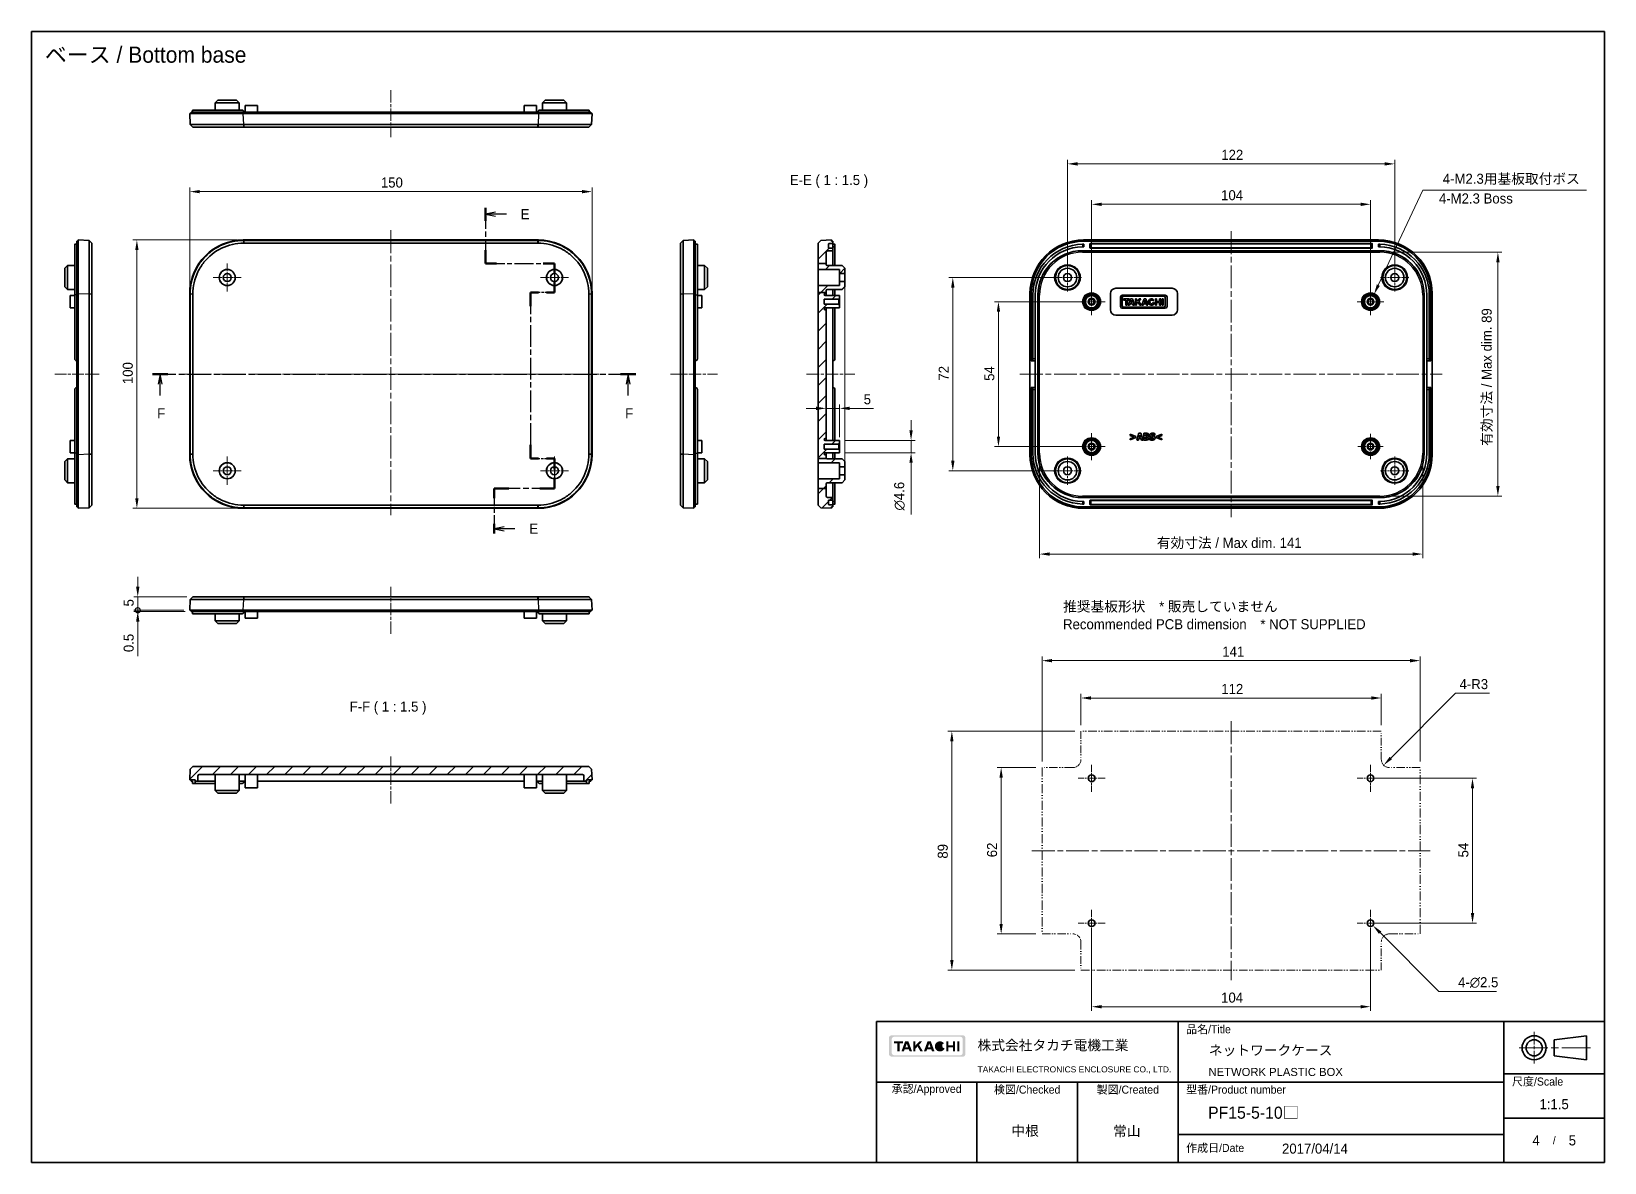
# Model space of a CAD drawing. Header units: millimetres. Extents: x 22 to 3190, y 12 to 574.
# Drawn here: x 2007 to 2593, y 12 to 434 of the extents above; entities that cross this region are included whole.
import ezdxf
from ezdxf.enums import TextEntityAlignment as Align

# ---------------------------------------------------------------- set-up
doc = ezdxf.new("R2010")
doc.units = ezdxf.units.MM
doc.header["$LTSCALE"] = 1.5
doc.linetypes.add('CHAIN', pattern=[0.3543, 0.2362, -0.0295, 0.0591, -0.0295])
doc.linetypes.add('DASH_DOUBLE_DOT', pattern=[0.4398, 0.24, -0.06, 0.0098, -0.06, 0.01, -0.06])
doc.layers.get('Defpoints').update_dxf_attribs({"lineweight": 25})
for name, color, linetype, lineweight in [('Border (ISO)', 7, 'Continuous', 35), ('Dimension (ISO)', 7, 'Continuous', 18), ('Section Line (ISO)', 7, 'CHAIN', 25), ('Sketch Geometry (ISO)', 7, 'Continuous', 18), ('Symbol (ISO)', 7, 'Continuous', 18), ('Title (ISO)', 7, 'Continuous', 35), ('Visible (ISO)', 7, 'Continuous', 35), ('Visible Narrow (ISO)', 7, 'Continuous', 25)]:
    doc.layers.add(name, color=color, linetype=linetype, lineweight=lineweight)
for name, color, linetype, lineweight, true_color in [('Center Mark (ISO)', 7, 'Continuous', 18, 0x80ffff), ('Centerline (ISO)', 7, 'Continuous', 18, 0x80ffff), ('Hatch (ISO)', 1, 'Continuous', 18, 0xff0000)]:
    doc.layers.add(name, color=color, linetype=linetype, lineweight=lineweight, true_color=true_color)
doc.styles.add('Note Text (TK)', font='')
doc.styles.add('文字スタイル40', font='')
doc.styles.add('文字スタイル67', font='arial.ttf')
doc.styles.get('Note Text (TK)').set_extended_font_data('MS PGothic')
doc.styles.get('文字スタイル40').set_extended_font_data('MS PGothic')
doc.dimstyles.new('Default - Method 1b (TK)', dxfattribs={"dimscale": 1.5, "dimtxt": 2.5, "dimasz": 2.5, "dimexe": 1, "dimexo": 1.5, "dimgap": 1, "dimtad": 1, "dimtoh": 1, "dimrnd": 1e-08, "dimdsep": 46, "dimtxsty": 'Note Text (TK)', "dimcen": 0.09, "dimdle": 5, "dimclrd": 100, "dimclre": 100, "dimclrt": 7, "dimadec": 1, "dimazin": 1, "dimtfac": 1, "dimtmove": 0, "dimatfit": 3, "dimfxl": 1, "dimtolj": 1, "dimlwd": -1, "dimlwe": -1, "dimarcsym": 0})
pattern_1 = [(45, (1985, 6e-07), (-3.367596, 3.367596), [])]

msp = doc.modelspace()

# ---------------------------------------------------------------- texts
at = {"layer": 'Symbol (ISO)', "color": 7, "attachment_point": 4, "style": 'Note Text (TK)'}
for s, insert, char_height, width, line_spacing_factor in [('{\\fＭＳ Ｐゴシック|b0|i0;\\H6.0000;ベース / Bottom base}', (2011.7423, 424.7505), 6, 83.052628, 1.5), ('{4-M2.3 Boss}', (2531.5137, 371.2401), 3.75, 29.846492, 1.5), ('{推奨基板形状\u3000* 販売していません\\PRecommended PCB dimension\u3000* NOT SUPPLIED}', (2391.3749, 215.8902), 3.75, 117.500002, 1.058182)]:
    msp.add_mtext(s, dxfattribs=dict(at, insert=insert, char_height=char_height, width=width, line_spacing_factor=line_spacing_factor))
at = {"layer": 'Symbol (ISO)', "color": 7, "char_height": 3.75, "attachment_point": 7, "style": 'Note Text (TK)'}
for s, insert in [('E-E ( 1 : 1.5 )', (2289.5206, 375.1413)), ('F-F ( 1 : 1.5 )', (2125.3936, 178.9262))]:
    msp.add_mtext(s, dxfattribs=dict(at, insert=insert))

# ---------------------------------------------------------------- blocks, each defined once
blk = doc.blocks.new('図面枠 tk図枠')
at = {"layer": 'Border (ISO)'}
for p, q in [((14.5, 289), (405.5, 289)), ((14.5, 289), (14.5, 8)), ((405.5, 289), (405.5, 8)), ((14.5, 8), (405.5, 8))]:
    blk.add_line(p, q, dxfattribs=at)
blk = doc.blocks.new('表題欄 tk表題欄')
at = {"layer": 'Hatch (ISO)'}
h = blk.add_hatch(color=256, dxfattribs=at)
edge = h.paths.add_edge_path(flags=0)
edge.add_arc((95.58, 236.3), 0.596, 270, 360)
edge.add_line((96.17, 236.3), (96.17, 239.71))
edge.add_arc((95.58, 239.71), 0.596, 0, 90)
edge.add_line((95.58, 240.31), (79.14, 240.31))
edge.add_arc((79.14, 239.71), 0.596, 90, 180)
edge.add_line((78.54, 239.71), (78.54, 236.3))
edge.add_arc((79.14, 236.3), 0.596, 180, 270)
edge.add_line((79.14, 235.7), (95.58, 235.7))
edge = h.paths.add_edge_path()
edge.add_line((77.84, 239.96), (77.84, 236.05))
edge.add_arc((78.54, 236.05), 0.702, 180, 270)
edge.add_line((78.54, 235.35), (96.17, 235.35))
edge.add_arc((96.17, 236.05), 0.702, 270, 360)
edge.add_line((96.87, 236.05), (96.87, 239.96))
edge.add_arc((96.17, 239.96), 0.702, 0, 90)
edge.add_line((96.17, 240.66), (78.54, 240.66))
edge.add_arc((78.54, 239.96), 0.702, 90, 180)
for points in [[(79.07, 239.15), (79.07, 238.66), (79.92, 238.66), (79.92, 236.66), (80.51, 236.66), (80.51, 238.66), (81.36, 238.66), (81.36, 239.15)], [(85.68, 236.66), (84.94, 237.89), (84.42, 237.32), (84.42, 236.66), (83.9, 236.66), (83.9, 239.15), (84.42, 239.15), (84.42, 238.1), (85.39, 239.15), (86.11, 239.15), (85.32, 238.3), (86.3, 236.66)], [(92.09, 239.15), (92.09, 236.66), (92.61, 236.66), (92.61, 237.66), (93.77, 237.66), (93.77, 236.66), (94.29, 236.66), (94.29, 239.15), (93.77, 239.15), (93.77, 238.15), (92.61, 238.15), (92.61, 239.15)], [(94.84, 239.15), (94.84, 236.66), (95.36, 236.66), (95.36, 239.15)]]:
    blk.add_hatch(color=256, dxfattribs=at).paths.add_polyline_path(points)
h = blk.add_hatch(color=256, dxfattribs=at)
h.paths.add_polyline_path([(82.59, 237.71), (81.95, 237.71), (82.27, 238.58)], flags=0)
h.paths.add_polyline_path([(82.78, 237.2), (81.76, 237.2), (81.57, 236.66), (80.95, 236.66), (81.86, 239.15), (82.68, 239.15), (83.59, 236.66), (82.98, 236.66)])
h = blk.add_hatch(color=256, dxfattribs=at)
h.paths.add_polyline_path([(87.53, 237.71), (88.16, 237.71), (87.85, 238.58)], flags=0)
h.paths.add_polyline_path([(87.14, 236.66), (87.34, 237.2), (88.35, 237.2), (88.55, 236.66), (89.17, 236.66), (88.25, 239.15), (87.44, 239.15), (86.52, 236.66)])
h = blk.add_hatch(color=256, dxfattribs=at)
edge = h.paths.add_edge_path()
edge.add_arc((90.52, 237.9), 1.27, 38.5505, 336.582)
edge.add_line((91.69, 237.4), (91.17, 237.62))
edge.add_ellipse((90.52, 237.9), major_axis=(0, -0.8), ratio=0.867347, start_angle=124.651, end_angle=429.4109, ccw=False)
edge.add_line((91.09, 238.36), (91.52, 238.7))
at = {"layer": 'Title (ISO)'}
for p, q in [((74.71, 244.05), (255.71, 244.05)), ((74.71, 209.05), (74.71, 244.05)), ((149.71, 244.05), (149.71, 209.05)), ((230.71, 244.05), (230.71, 209.05)), ((255.71, 244.05), (255.71, 209.05)), ((243.21, 239.55), (251.21, 240.55)), ((243.21, 239.55), (243.21, 235.55)), ((251.21, 234.55), (251.21, 240.55)), ((243.21, 235.55), (251.21, 234.55)), ((230.71, 231.05), (255.71, 231.05)), ((74.71, 229.05), (230.71, 229.05)), ((99.71, 229.05), (99.71, 209.05)), ((124.71, 229.05), (124.71, 209.05)), ((230.71, 220.05), (255.71, 220.05)), ((149.71, 216.05), (230.71, 216.05)), ((255.71, 209.05), (74.71, 209.05))]:
    blk.add_line(p, q, dxfattribs=at)
at = {"layer": 'Title (ISO)', "color": 4, "linetype": 'CHAIN', "lineweight": 18, "ltscale": 8.88956, "true_color": 0x00ffff}
blk.add_line((238.21, 241.55), (238.21, 233.55), dxfattribs=at)
at = {"layer": 'Title (ISO)', "color": 4, "linetype": 'CHAIN', "lineweight": 18, "ltscale": 20.001633, "true_color": 0x00ffff}
blk.add_line((252.21, 237.55), (234.21, 237.55), dxfattribs=at)
at = {"layer": 'Title (ISO)'}
for radius in [3, 2]:
    blk.add_circle((238.21, 237.55), radius, dxfattribs=at)
at = {"layer": 'Title (ISO)', "color": 1, "true_color": 0xff0000, "char_height": 2, "line_spacing_factor": 1.5, "style": 'Note Text (TK)'}
for s, insert, attachment_point in [('\\fＭＳ Ｐゴシック|b0|i0;\\H2.0000;品名/Title', (151.71, 242.05), 4), ('\\fＭＳ Ｐゴシック|b0|i0;\\H2.0000;承認/Approved', (87.21, 227.05), 5), ('\\fＭＳ Ｐゴシック|b0|i0;\\H2.0000;検図/Checked', (112.21, 227.05), 5), ('\\fＭＳ Ｐゴシック|b0|i0;\\H2.0000;製図/Created', (137.21, 227.05), 5), ('\\fＭＳ Ｐゴシック|b0|i0;\\H2.0000;型番/Product number', (151.71, 227.05), 4), ('\\fＭＳ Ｐゴシック|b0|i0;\\H2.0000;尺度/Scale', (232.71, 229.05), 4), ('\\fＭＳ Ｐゴシック|b0|i0;\\H2.0000;作成日/Date', (151.71, 212.55), 4)]:
    blk.add_mtext(s, dxfattribs=dict(at, insert=insert, attachment_point=attachment_point))
at = {"layer": 'Title (ISO)', "color": 7, "line_spacing_factor": 1.5, "style": 'Note Text (TK)'}
for s, insert, char_height, attachment_point in [('株式会社タカチ電機工業', (99.87, 238.05), 2.5, 4), ('\\fArial|b0|i0;\\H1.4986;TAKACHI ELECTRONICS ENCLOSURE CO., LTD.', (99.87, 232.05), 1.4986, 4), ('\\fＭＳ Ｐゴシック|b0|i0;\\H2.0000;/', (243.21, 214.55), 2, 5)]:
    blk.add_mtext(s, dxfattribs=dict(at, insert=insert, char_height=char_height, attachment_point=attachment_point))
at = {"layer": 'Title (ISO)', "color": 7}
for tag, p, height, style in [('<品名>_001', (157.37, 235.7), 2.5, 'Note Text (TK)'), ('<Title>_001', (157.28, 230.55), 2, '文字スタイル67'), ('<型番>_001', (157.16, 219.93), 3, '文字スタイル40'), ('<尺度>_001', (239.54, 222.3), 2.5, 'Note Text (TK)'), ('<検図>_001', (108.29, 215.69), 2.5, 'Note Text (TK)'), ('<製図>_001', (133.57, 215.62), 2.5, 'Note Text (TK)'), ('<ページ_No.>_001', (238.1, 213.3), 2.5, 'Note Text (TK)'), ('<総ページ数>_001', (246.8, 213.3), 2.5, 'Note Text (TK)'), ('作成日_001', (175.55, 211.26), 2.5, 'Note Text (TK)')]:
    blk.add_attdef(tag, p, '', height=height, dxfattribs=dict(at, style=style))
at = {"layer": 'Title (ISO)', "color": 7, "style": 'Note Text (TK)'}
blk.add_attdef('<承認>', text='', height=2.5, dxfattribs=at).set_placement((87.21, 217.05), align=Align.MIDDLE_CENTER)
blk = doc.blocks.new('2dTransSection4')
at = {"layer": 'Section Line (ISO)', "linetype": 'CHAIN', "ltscale": 14.899623}
blk.add_line((127.34, 245.22), (127.34, 231.39), dxfattribs=at)
at = {"layer": 'Section Line (ISO)', "linetype": 'Continuous', "lineweight": 50}
for p, q in [((127.34, 245.22), (127.34, 241.95)), ((127.34, 234.67), (127.34, 231.39)), ((127.34, 231.39), (130.13, 231.39)), ((141.71, 231.39), (144.5, 231.39)), ((144.5, 231.39), (144.5, 228.78)), ((144.5, 226.78), (144.5, 224.18)), ((140.5, 224.18), (138.5, 224.18)), ((138.5, 224.18), (138.5, 220.77)), ((144.5, 224.18), (142.5, 224.18)), ((138.5, 186.3), (138.5, 182.89)), ((138.5, 182.89), (140.5, 182.89)), ((142.5, 182.89), (144.5, 182.89)), ((144.5, 182.89), (144.5, 180.16)), ((144.5, 178.16), (144.5, 175.43)), ((133.16, 175.43), (129.49, 175.43)), ((129.49, 175.43), (129.49, 173.03)), ((144.5, 175.43), (140.83, 175.43)), ((129.49, 166.64), (129.49, 164.25))]:
    blk.add_line(p, q, dxfattribs=at)
at = {"layer": 'Section Line (ISO)', "linetype": 'Continuous'}
for p, q in [((129.84, 244.09), (127.34, 243.59)), ((129.84, 243.59), (127.34, 243.59)), ((127.34, 243.59), (129.84, 243.09)), ((132.6, 243.59), (129.84, 243.59)), ((131.99, 165.94), (129.49, 165.44)), ((131.99, 165.44), (129.49, 165.44)), ((129.49, 165.44), (131.99, 164.94)), ((134.63, 165.44), (131.99, 165.44))]:
    blk.add_line(p, q, dxfattribs=at)
at = {"layer": 'Section Line (ISO)', "linetype": 'CHAIN', "ltscale": 13.516234}
blk.add_line((127.34, 231.39), (144.5, 231.39), dxfattribs=at)
at = {"layer": 'Section Line (ISO)', "linetype": 'CHAIN', "ltscale": 12.997791}
blk.add_line((144.5, 231.39), (144.5, 224.18), dxfattribs=at)
at = {"layer": 'Section Line (ISO)', "linetype": 'CHAIN', "ltscale": 6.667144}
for p, q in [((144.5, 224.18), (138.5, 224.18)), ((138.5, 182.89), (144.5, 182.89))]:
    blk.add_line(p, q, dxfattribs=at)
at = {"layer": 'Section Line (ISO)', "linetype": 'CHAIN', "ltscale": 15.27127}
blk.add_line((138.5, 224.18), (138.5, 182.89), dxfattribs=at)
at = {"layer": 'Section Line (ISO)', "linetype": 'CHAIN', "ltscale": 13.361418}
blk.add_line((144.5, 182.89), (144.5, 175.43), dxfattribs=at)
at = {"layer": 'Section Line (ISO)', "linetype": 'CHAIN', "ltscale": 16.002834}
blk.add_line((144.5, 175.43), (129.49, 175.43), dxfattribs=at)
at = {"layer": 'Section Line (ISO)', "linetype": 'CHAIN', "ltscale": 12.400126}
blk.add_line((129.49, 175.43), (129.49, 164.25), dxfattribs=at)
at = {"layer": 'Section Line (ISO)', "char_height": 2.5, "attachment_point": 7, "style": 'Note Text (TK)'}
for insert in [(136.11, 242.36), (138.26, 164.21)]:
    blk.add_mtext('E', dxfattribs=dict(at, insert=insert))
blk = doc.blocks.new('2dTransSection5')
at = {"layer": 'Section Line (ISO)', "linetype": 'CHAIN', "ltscale": 16.414379}
blk.add_line((44.56, 203.87), (164.68, 203.87), dxfattribs=at)
at = {"layer": 'Section Line (ISO)', "linetype": 'Continuous', "lineweight": 50}
for p, q in [((44.56, 203.87), (48.37, 203.87)), ((160.87, 203.87), (164.68, 203.87))]:
    blk.add_line(p, q, dxfattribs=at)
at = {"layer": 'Section Line (ISO)', "linetype": 'Continuous'}
for p, q in [((46.46, 203.87), (45.96, 201.37)), ((46.46, 201.37), (46.46, 203.87)), ((46.96, 201.37), (46.46, 203.87)), ((162.78, 203.87), (162.28, 201.37)), ((162.78, 201.37), (162.78, 203.87)), ((163.28, 201.37), (162.78, 203.87)), ((46.46, 198.52), (46.46, 201.37)), ((162.78, 198.52), (162.78, 201.37))]:
    blk.add_line(p, q, dxfattribs=at)
at = {"layer": 'Section Line (ISO)', "char_height": 2.5, "attachment_point": 7, "style": 'Note Text (TK)'}
for insert in [(45.75, 192.87), (162.07, 192.87)]:
    blk.add_mtext('F', dxfattribs=dict(at, insert=insert))
blk = doc.blocks.new('*D102')
at = {"layer": 'Defpoints', "color": 0, "transparency": 16777216}
for p in [(2215.75, 373.81), (2065.75, 335.81), (2215.75, 335.81)]:
    blk.add_point(p, dxfattribs=at)
at = {"layer": 'Dimension (ISO)', "color": 100, "transparency": 16777216}
for p, q in [((2065.75, 338.06), (2065.75, 375.31)), ((2069.5, 373.81), (2212, 373.81)), ((2215.75, 338.06), (2215.75, 375.31))]:
    blk.add_line(p, q, dxfattribs=at)
for points in [[(2069.5, 374.44), (2069.5, 373.19), (2065.75, 373.81)], [(2212, 374.44), (2212, 373.19), (2215.75, 373.81)]]:
    blk.add_solid(points, dxfattribs=at)
at = {"layer": 'Dimension (ISO)', "color": 7, "transparency": 16777216, "insert": (2137.04, 377.19), "char_height": 3.75, "attachment_point": 4, "style": 'Note Text (TK)'}
blk.add_mtext('\\A1;150', dxfattribs=at)
blk = doc.blocks.new('*D103')
at = {"layer": 'Defpoints', "color": 0, "transparency": 16777216}
for p in [(2046.05, 355.8), (2085.73, 355.8), (2085.73, 255.8)]:
    blk.add_point(p, dxfattribs=at)
at = {"layer": 'Dimension (ISO)', "color": 100, "transparency": 16777216}
for p, q in [((2083.48, 355.8), (2044.55, 355.8)), ((2046.05, 259.55), (2046.05, 352.05)), ((2083.48, 255.8), (2044.55, 255.8))]:
    blk.add_line(p, q, dxfattribs=at)
for points in [[(2045.43, 352.05), (2046.68, 352.05), (2046.05, 355.8)], [(2045.43, 259.55), (2046.68, 259.55), (2046.05, 255.8)]]:
    blk.add_solid(points, dxfattribs=at)
at = {"layer": 'Dimension (ISO)', "color": 7, "transparency": 16777216, "insert": (2042.68, 302.09), "char_height": 3.75, "attachment_point": 4, "rotation": 90, "style": 'Note Text (TK)'}
blk.add_mtext('\\A1;100', dxfattribs=at)
blk = doc.blocks.new('*D104')
at = {"layer": 'Defpoints', "color": 0, "transparency": 16777216}
for p in [(2303.03, 296.55), (2308.03, 293.04), (2308.03, 280.05)]:
    blk.add_point(p, dxfattribs=at)
at = {"layer": 'Dimension (ISO)', "color": 100, "transparency": 16777216}
for p, q in [((2308.03, 282.3), (2308.03, 294.54)), ((2299.28, 293.04), (2295.53, 293.04)), ((2303.03, 293.04), (2308.03, 293.04)), ((2311.78, 293.04), (2320.71, 293.04))]:
    blk.add_line(p, q, dxfattribs=at)
for points in [[(2299.28, 293.67), (2299.28, 292.42), (2303.03, 293.04)], [(2311.78, 293.67), (2311.78, 292.42), (2308.03, 293.04)]]:
    blk.add_solid(points, dxfattribs=at)
at = {"layer": 'Dimension (ISO)', "color": 7, "transparency": 16777216, "insert": (2317.03, 296.42), "char_height": 3.75, "attachment_point": 4, "style": 'Note Text (TK)'}
blk.add_mtext('\\A1;5', dxfattribs=at)
blk = doc.blocks.new('*D105')
at = {"layer": 'Defpoints', "color": 0, "transparency": 16777216}
for p in [(2308.03, 281.1), (2308.03, 276.5), (2334.7, 276.5)]:
    blk.add_point(p, dxfattribs=at)
at = {"layer": 'Dimension (ISO)', "color": 100, "transparency": 16777216}
for p, q in [((2334.7, 284.85), (2334.7, 288.6)), ((2310.28, 281.1), (2336.2, 281.1)), ((2310.28, 276.5), (2336.2, 276.5)), ((2334.7, 281.1), (2334.7, 276.5)), ((2334.7, 272.75), (2334.7, 253.48))]:
    blk.add_line(p, q, dxfattribs=at)
for points in [[(2334.07, 284.85), (2335.32, 284.85), (2334.7, 281.1)], [(2334.07, 272.75), (2335.32, 272.75), (2334.7, 276.5)]]:
    blk.add_solid(points, dxfattribs=at)
at = {"layer": 'Dimension (ISO)', "color": 7, "transparency": 16777216, "insert": (2330.39, 254.98), "char_height": 3.75, "attachment_point": 4, "rotation": 90, "style": 'Note Text (TK)'}
blk.add_mtext('\\A1;\\fAIGDT|b0|i0;\\H3.7310;n\\fＭＳ Ｐゴシック|b0|i0;\\H3.7500;4.6', dxfattribs=at)
blk = doc.blocks.new('*D92')
at = {"layer": 'Defpoints', "color": 0, "transparency": 16777216}
for p in [(2510.02, 185.11), (2398.02, 172.7), (2510.02, 172.7)]:
    blk.add_point(p, dxfattribs=at)
at = {"layer": 'Dimension (ISO)', "color": 100, "transparency": 16777216}
for p, q in [((2398.02, 174.95), (2398.02, 186.61)), ((2401.77, 185.11), (2506.27, 185.11)), ((2510.02, 174.95), (2510.02, 186.61))]:
    blk.add_line(p, q, dxfattribs=at)
for points in [[(2401.77, 185.73), (2401.77, 184.48), (2398.02, 185.11)], [(2506.27, 185.73), (2506.27, 184.48), (2510.02, 185.11)]]:
    blk.add_solid(points, dxfattribs=at)
at = {"layer": 'Dimension (ISO)', "color": 7, "transparency": 16777216, "insert": (2450.36, 188.48), "char_height": 3.75, "attachment_point": 4, "style": 'Note Text (TK)'}
blk.add_mtext('\\A1;112', dxfattribs=at)
blk = doc.blocks.new('*D93')
at = {"layer": 'Defpoints', "color": 0, "transparency": 16777216}
for p in [(2524.52, 199.03), (2383.52, 159.2), (2524.52, 159.2)]:
    blk.add_point(p, dxfattribs=at)
at = {"layer": 'Dimension (ISO)', "color": 100, "transparency": 16777216}
for p, q in [((2383.52, 161.45), (2383.52, 200.53)), ((2524.52, 161.45), (2524.52, 200.53)), ((2387.27, 199.03), (2520.77, 199.03))]:
    blk.add_line(p, q, dxfattribs=at)
for points in [[(2387.27, 199.65), (2387.27, 198.4), (2383.52, 199.03)], [(2520.77, 199.65), (2520.77, 198.4), (2524.52, 199.03)]]:
    blk.add_solid(points, dxfattribs=at)
at = {"layer": 'Dimension (ISO)', "color": 7, "transparency": 16777216, "insert": (2450.73, 202.4), "char_height": 3.75, "attachment_point": 4, "style": 'Note Text (TK)'}
blk.add_mtext('\\A1;141', dxfattribs=at)
blk = doc.blocks.new('*D94')
at = {"layer": 'Defpoints', "color": 0, "transparency": 16777216}
for p in [(2368.29, 159.2), (2383.52, 159.2), (2383.52, 97.2)]:
    blk.add_point(p, dxfattribs=at)
at = {"layer": 'Dimension (ISO)', "color": 100, "transparency": 16777216}
for p, q in [((2381.27, 159.2), (2366.79, 159.2)), ((2368.29, 100.95), (2368.29, 155.45)), ((2381.27, 97.2), (2366.79, 97.2))]:
    blk.add_line(p, q, dxfattribs=at)
for points in [[(2367.66, 155.45), (2368.91, 155.45), (2368.29, 159.2)], [(2367.66, 100.95), (2368.91, 100.95), (2368.29, 97.2)]]:
    blk.add_solid(points, dxfattribs=at)
at = {"layer": 'Dimension (ISO)', "color": 7, "transparency": 16777216, "insert": (2364.91, 125.76), "char_height": 3.75, "attachment_point": 4, "rotation": 90, "style": 'Note Text (TK)'}
blk.add_mtext('\\A1;62', dxfattribs=at)
blk = doc.blocks.new('*D95')
at = {"layer": 'Defpoints', "color": 0, "transparency": 16777216}
for p in [(2349.91, 172.7), (2398.02, 172.7), (2398.02, 83.7)]:
    blk.add_point(p, dxfattribs=at)
at = {"layer": 'Dimension (ISO)', "color": 100, "transparency": 16777216}
for p, q in [((2395.77, 172.7), (2348.41, 172.7)), ((2349.91, 87.45), (2349.91, 168.95)), ((2395.77, 83.7), (2348.41, 83.7))]:
    blk.add_line(p, q, dxfattribs=at)
for points in [[(2349.28, 168.95), (2350.53, 168.95), (2349.91, 172.7)], [(2349.28, 87.45), (2350.53, 87.45), (2349.91, 83.7)]]:
    blk.add_solid(points, dxfattribs=at)
at = {"layer": 'Dimension (ISO)', "color": 7, "transparency": 16777216, "insert": (2346.53, 125.25), "char_height": 3.75, "attachment_point": 4, "rotation": 90, "style": 'Note Text (TK)'}
blk.add_mtext('\\A1;89', dxfattribs=at)
blk = doc.blocks.new('*D96')
at = {"layer": 'Defpoints', "color": 0, "transparency": 16777216}
for p in [(2402.02, 101.2), (2506.02, 101.2), (2506.02, 70.07)]:
    blk.add_point(p, dxfattribs=at)
at = {"layer": 'Dimension (ISO)', "color": 100, "transparency": 16777216}
for p, q in [((2402.02, 98.95), (2402.02, 68.57)), ((2506.02, 98.95), (2506.02, 68.57)), ((2405.77, 70.07), (2502.27, 70.07))]:
    blk.add_line(p, q, dxfattribs=at)
for points in [[(2405.77, 70.69), (2405.77, 69.44), (2402.02, 70.07)], [(2502.27, 70.69), (2502.27, 69.44), (2506.02, 70.07)]]:
    blk.add_solid(points, dxfattribs=at)
at = {"layer": 'Dimension (ISO)', "color": 7, "transparency": 16777216, "insert": (2450.3, 73.44), "char_height": 3.75, "attachment_point": 4, "style": 'Note Text (TK)'}
blk.add_mtext('\\A1;104', dxfattribs=at)
blk = doc.blocks.new('*D97')
at = {"layer": 'Defpoints', "color": 0, "transparency": 16777216}
for p in [(2506.02, 155.2), (2506.02, 101.2), (2544.02, 101.2)]:
    blk.add_point(p, dxfattribs=at)
at = {"layer": 'Dimension (ISO)', "color": 100, "transparency": 16777216}
for p, q in [((2508.27, 155.2), (2545.52, 155.2)), ((2544.02, 151.45), (2544.02, 104.95)), ((2508.27, 101.2), (2545.52, 101.2))]:
    blk.add_line(p, q, dxfattribs=at)
for points in [[(2543.4, 151.45), (2544.65, 151.45), (2544.02, 155.2)], [(2543.4, 104.95), (2544.65, 104.95), (2544.02, 101.2)]]:
    blk.add_solid(points, dxfattribs=at)
at = {"layer": 'Dimension (ISO)', "color": 7, "transparency": 16777216, "insert": (2540.65, 125.7), "char_height": 3.75, "attachment_point": 4, "rotation": 90, "style": 'Note Text (TK)'}
blk.add_mtext('\\A1;54', dxfattribs=at)
blk = doc.blocks.new('*D98')
at = {"layer": 'Defpoints', "color": 0, "transparency": 16777216}
for p in [(2510.9, 160.08), (2513.02, 162.2)]:
    blk.add_point(p, dxfattribs=at)
at = {"layer": 'Dimension (ISO)', "color": 100, "transparency": 16777216}
for p, q in [((2537.7, 186.88), (2513.55, 162.73)), ((2550.32, 186.88), (2537.7, 186.88))]:
    blk.add_line(p, q, dxfattribs=at)
blk.add_solid([(2513.11, 163.17), (2513.99, 162.29), (2510.9, 160.08)], dxfattribs=at)
at = {"layer": 'Dimension (ISO)', "color": 7, "transparency": 16777216, "insert": (2539.2, 190.26), "char_height": 3.75, "attachment_point": 4, "style": 'Note Text (TK)'}
blk.add_mtext('\\A1;4-R3', dxfattribs=at)
blk = doc.blocks.new('*D99')
at = {"layer": 'Defpoints', "color": 0, "transparency": 16777216}
for p in [(2505.14, 102.09), (2506.9, 100.32)]:
    blk.add_point(p, dxfattribs=at)
at = {"layer": 'Dimension (ISO)', "color": 100, "transparency": 16777216}
for p, q in [((2505.89, 101.2), (2506.16, 101.2)), ((2506.02, 101.07), (2506.02, 101.34)), ((2531.52, 75.7), (2509.56, 97.67)), ((2552.95, 75.7), (2531.52, 75.7))]:
    blk.add_line(p, q, dxfattribs=at)
blk.add_solid([(2510, 98.11), (2509.11, 97.22), (2506.9, 100.32)], dxfattribs=at)
at = {"layer": 'Dimension (ISO)', "color": 7, "transparency": 16777216, "insert": (2538.67, 79.07), "char_height": 3.75, "attachment_point": 4, "style": 'Note Text (TK)'}
blk.add_mtext('\\A1;4-∅2.5', dxfattribs=at)
blk = doc.blocks.new('_DotSmall')
at = {"color": 0, "linetype": 'ByBlock', "const_width": 0.5}
blk.add_lwpolyline([(-0.0625, 0, 1), (0.0625, 0, 1)], format="xyb", close=True, dxfattribs=at)
blk = doc.blocks.new('*D100')
at = {"layer": 'Defpoints', "color": 0, "transparency": 16777216}
for p in [(2046.38, 217.82), (2065.75, 217.82), (2066.92, 222.82)]:
    blk.add_point(p, dxfattribs=at)
at = {"layer": 'Dimension (ISO)', "color": 100, "transparency": 16777216}
for p, q in [((2046.38, 226.57), (2046.38, 230.32)), ((2064.67, 222.82), (2044.88, 222.82)), ((2063.5, 217.82), (2044.88, 217.82)), ((2046.38, 222.82), (2046.38, 217.82)), ((2046.38, 217.82), (2046.38, 214.07))]:
    blk.add_line(p, q, dxfattribs=at)
blk.add_solid([(2045.76, 226.57), (2047.01, 226.57), (2046.38, 222.82)], dxfattribs=at)
at = {"layer": 'Dimension (ISO)', "color": 100, "transparency": 16777216, "xscale": 3.75, "yscale": 3.75, "zscale": 3.75, "rotation": 90}
blk.add_blockref('_DotSmall', (2046.38, 217.82), dxfattribs=at)
at = {"layer": 'Dimension (ISO)', "color": 7, "transparency": 16777216, "insert": (2043.01, 219.23), "char_height": 3.75, "attachment_point": 4, "rotation": 90, "style": 'Note Text (TK)'}
blk.add_mtext('\\A1;5', dxfattribs=at)
blk = doc.blocks.new('*D101')
at = {"layer": 'Defpoints', "color": 0, "transparency": 16777216}
for p in [(2046.38, 217.32), (2065.75, 217.82), (2066.25, 217.32)]:
    blk.add_point(p, dxfattribs=at)
at = {"layer": 'Dimension (ISO)', "color": 100, "transparency": 16777216}
for p, q in [((2063.5, 217.82), (2044.88, 217.82)), ((2064, 217.32), (2044.88, 217.32)), ((2046.38, 217.82), (2046.38, 221.57)), ((2046.38, 217.82), (2046.38, 217.32)), ((2046.38, 213.57), (2046.38, 200.72))]:
    blk.add_line(p, q, dxfattribs=at)
blk.add_solid([(2045.76, 213.57), (2047.01, 213.57), (2046.38, 217.32)], dxfattribs=at)
at = {"layer": 'Dimension (ISO)', "color": 100, "transparency": 16777216, "xscale": 3.75, "yscale": 3.75, "zscale": 3.75, "rotation": 270}
blk.add_blockref('_DotSmall', (2046.38, 217.82), dxfattribs=at)
at = {"layer": 'Dimension (ISO)', "color": 7, "transparency": 16777216, "insert": (2043.01, 202.22), "char_height": 3.75, "attachment_point": 4, "rotation": 90, "style": 'Note Text (TK)'}
blk.add_mtext('\\A1;0.5', dxfattribs=at)
blk = doc.blocks.new('*D85')
at = {"layer": 'Defpoints', "color": 0, "transparency": 16777216}
for p in [(2402.02, 332.8), (2367.28, 278.8), (2402.02, 278.8)]:
    blk.add_point(p, dxfattribs=at)
at = {"layer": 'Dimension (ISO)', "color": 100, "transparency": 16777216}
for p, q in [((2399.77, 332.8), (2365.78, 332.8)), ((2367.28, 329.05), (2367.28, 282.55)), ((2399.77, 278.8), (2365.78, 278.8))]:
    blk.add_line(p, q, dxfattribs=at)
for points in [[(2366.66, 329.05), (2367.91, 329.05), (2367.28, 332.8)], [(2366.66, 282.55), (2367.91, 282.55), (2367.28, 278.8)]]:
    blk.add_solid(points, dxfattribs=at)
at = {"layer": 'Dimension (ISO)', "color": 7, "transparency": 16777216, "insert": (2363.91, 303.3), "char_height": 3.75, "attachment_point": 4, "rotation": 90, "style": 'Note Text (TK)'}
blk.add_mtext('\\A1;54', dxfattribs=at)
blk = doc.blocks.new('*D86')
at = {"layer": 'Defpoints', "color": 0, "transparency": 16777216}
for p in [(2393.02, 341.8), (2350.26, 269.8), (2393.02, 269.8)]:
    blk.add_point(p, dxfattribs=at)
at = {"layer": 'Dimension (ISO)', "color": 100, "transparency": 16777216}
for p, q in [((2390.77, 341.8), (2348.76, 341.8)), ((2350.26, 338.05), (2350.26, 273.55)), ((2390.77, 269.8), (2348.76, 269.8))]:
    blk.add_line(p, q, dxfattribs=at)
for points in [[(2349.63, 338.05), (2350.88, 338.05), (2350.26, 341.8)], [(2349.63, 273.55), (2350.88, 273.55), (2350.26, 269.8)]]:
    blk.add_solid(points, dxfattribs=at)
at = {"layer": 'Dimension (ISO)', "color": 7, "transparency": 16777216, "insert": (2346.88, 303.39), "char_height": 3.75, "attachment_point": 4, "rotation": 90, "style": 'Note Text (TK)'}
blk.add_mtext('\\A1;72', dxfattribs=at)
blk = doc.blocks.new('*D87')
at = {"layer": 'Defpoints', "color": 0, "transparency": 16777216}
for p in [(2506.02, 369.09), (2402.02, 332.8), (2506.02, 332.8)]:
    blk.add_point(p, dxfattribs=at)
at = {"layer": 'Dimension (ISO)', "color": 100, "transparency": 16777216}
for p, q in [((2402.02, 335.05), (2402.02, 370.59)), ((2506.02, 335.05), (2506.02, 370.59)), ((2405.77, 369.09), (2502.27, 369.09))]:
    blk.add_line(p, q, dxfattribs=at)
for points in [[(2405.77, 369.71), (2405.77, 368.46), (2402.02, 369.09)], [(2502.27, 369.71), (2502.27, 368.46), (2506.02, 369.09)]]:
    blk.add_solid(points, dxfattribs=at)
at = {"layer": 'Dimension (ISO)', "color": 7, "transparency": 16777216, "insert": (2450.3, 372.46), "char_height": 3.75, "attachment_point": 4, "style": 'Note Text (TK)'}
blk.add_mtext('\\A1;104', dxfattribs=at)
blk = doc.blocks.new('*D88')
at = {"layer": 'Defpoints', "color": 0, "transparency": 16777216}
for p in [(2515.02, 384.16), (2393.02, 341.8), (2515.02, 341.8)]:
    blk.add_point(p, dxfattribs=at)
at = {"layer": 'Dimension (ISO)', "color": 100, "transparency": 16777216}
for p, q in [((2393.02, 344.05), (2393.02, 385.66)), ((2396.77, 384.16), (2511.27, 384.16)), ((2515.02, 344.05), (2515.02, 385.66))]:
    blk.add_line(p, q, dxfattribs=at)
for points in [[(2396.77, 384.78), (2396.77, 383.53), (2393.02, 384.16)], [(2511.27, 384.78), (2511.27, 383.53), (2515.02, 384.16)]]:
    blk.add_solid(points, dxfattribs=at)
at = {"layer": 'Dimension (ISO)', "color": 7, "transparency": 16777216, "insert": (2450.36, 387.53), "char_height": 3.75, "attachment_point": 4, "style": 'Note Text (TK)'}
blk.add_mtext('\\A1;122', dxfattribs=at)
blk = doc.blocks.new('*D89')
at = {"layer": 'Defpoints', "color": 0, "transparency": 16777216}
for p in [(2382.59, 276.36), (2525.45, 276.36), (2525.45, 238.75)]:
    blk.add_point(p, dxfattribs=at)
at = {"layer": 'Dimension (ISO)', "color": 100, "transparency": 16777216}
for p, q in [((2382.59, 274.11), (2382.59, 237.25)), ((2525.45, 274.11), (2525.45, 237.25)), ((2386.34, 238.75), (2521.7, 238.75))]:
    blk.add_line(p, q, dxfattribs=at)
for points in [[(2386.34, 239.38), (2386.34, 238.13), (2382.59, 238.75)], [(2521.7, 239.38), (2521.7, 238.13), (2525.45, 238.75)]]:
    blk.add_solid(points, dxfattribs=at)
at = {"layer": 'Dimension (ISO)', "color": 7, "transparency": 16777216, "insert": (2424.95, 242.72), "char_height": 3.75, "attachment_point": 4, "style": 'Note Text (TK)'}
blk.add_mtext('\\A1; 有効寸法 / Max dim. 141', dxfattribs=at)
blk = doc.blocks.new('*D90')
at = {"layer": 'Defpoints', "color": 0, "transparency": 16777216}
for p in [(2509.46, 351.23), (2509.46, 260.37), (2553.49, 260.37)]:
    blk.add_point(p, dxfattribs=at)
at = {"layer": 'Dimension (ISO)', "color": 100, "transparency": 16777216}
for p, q in [((2511.71, 351.23), (2554.99, 351.23)), ((2553.49, 347.48), (2553.49, 264.12)), ((2511.71, 260.37), (2554.99, 260.37))]:
    blk.add_line(p, q, dxfattribs=at)
for points in [[(2552.87, 347.48), (2554.12, 347.48), (2553.49, 351.23)], [(2552.87, 264.12), (2554.12, 264.12), (2553.49, 260.37)]]:
    blk.add_solid(points, dxfattribs=at)
at = {"layer": 'Dimension (ISO)', "color": 7, "transparency": 16777216, "insert": (2549.52, 277.73), "char_height": 3.75, "attachment_point": 4, "rotation": 90, "style": 'Note Text (TK)'}
blk.add_mtext('\\A1; 有効寸法 / Max dim. 89', dxfattribs=at)
blk = doc.blocks.new('*D91')
at = {"layer": 'Defpoints', "color": 0, "transparency": 16777216}
for p in [(2507.32, 335.56), (2504.73, 330.04)]:
    blk.add_point(p, dxfattribs=at)
at = {"layer": 'Dimension (ISO)', "color": 100, "transparency": 16777216}
for p, q in [((2525.52, 374.37), (2508.91, 338.96)), ((2586.47, 374.37), (2525.52, 374.37)), ((2505.89, 332.8), (2506.16, 332.8)), ((2506.02, 332.67), (2506.02, 332.94))]:
    blk.add_line(p, q, dxfattribs=at)
blk.add_solid([(2508.34, 339.22), (2509.48, 338.69), (2507.32, 335.56)], dxfattribs=at)
at = {"layer": 'Dimension (ISO)', "color": 7, "transparency": 16777216, "insert": (2531.6, 378.4), "char_height": 3.75, "attachment_point": 4, "style": 'Note Text (TK)'}
blk.add_mtext('\\A1; 4-M2.3用基板取付ボス', dxfattribs=at)

# ---------------------------------------------------------------- dimensions: what is measured, and where the dimension line sits
at = {"layer": 'Dimension (ISO)', "color": 100, "true_color": 0x00ff3f}
for base, p1, p2, angle, override, picture, middle in [((2515.0207, 384.1577), (2393.0207, 341.8021), (2515.0207, 341.8021), 180, {"dimtoh": 0, "dimdec": 2, "dimtp": 0, "dimtm": 0, "dimtdec": 2, "dimtofl": 0, "dimatfit": 1}, '*D88', (2454.0207, 384.1577)), ((2215.747, 373.8143), (2065.747, 335.8143), (2215.747, 335.8143), 180, {"dimtoh": 0, "dimdec": 2, "dimtp": 0, "dimtm": 0, "dimtdec": 2, "dimtofl": 0, "dimatfit": 1}, '*D102', (2140.747, 373.8143)), ((2506.0207, 369.0899), (2402.0207, 332.8021), (2506.0207, 332.8021), 180, {"dimtoh": 0, "dimdec": 2, "dimtp": 0, "dimtm": 0, "dimtdec": 2, "dimtofl": 0, "dimatfit": 1}, '*D87', (2454.0207, 369.0899)), ((2046.0505, 355.8021), (2085.7348, 255.8021), (2085.7348, 355.8021), 270, {"dimtoh": 0, "dimdec": 2, "dimtp": 0, "dimtm": 0, "dimtdec": 2, "dimtofl": 0, "dimatfit": 1}, '*D103', (2046.0505, 305.8021)), ((2350.2598, 269.8021), (2393.0207, 341.8021), (2393.0207, 269.8021), 90, {"dimtoh": 0, "dimdec": 2, "dimtp": 0, "dimtm": 0, "dimtdec": 2, "dimtofl": 0, "dimatfit": 1}, '*D86', (2350.2598, 305.8021)), ((2367.2809, 278.8021), (2402.0207, 332.8021), (2402.0207, 278.8021), 90, {"dimtoh": 0, "dimdec": 2, "dimtp": 0, "dimtm": 0, "dimtdec": 2, "dimtofl": 0, "dimatfit": 1}, '*D85', (2367.2809, 305.8021)), ((2046.3801, 217.816), (2066.9216, 222.816), (2065.747, 217.816), 90, {"dimtoh": 0, "dimdec": 2, "dimblk2": 'DotSmall', "dimsah": 1, "dimdle": 0, "dimtp": 0, "dimtm": 0, "dimtdec": 2, "dimtofl": 1, "dimatfit": 1}, '*D100', (2046.3801, 220.316)), ((2046.3801, 217.316), (2065.747, 217.816), (2066.247, 217.316), 90, {"dimtoh": 0, "dimdec": 2, "dimblk1": 'DotSmall', "dimsah": 1, "dimdle": 0, "dimtp": 0, "dimtm": 0, "dimtdec": 2, "dimtofl": 1, "dimatfit": 1}, '*D101', (2046.3801, 205.2691)), ((2524.5207, 199.0285), (2383.5207, 159.2017), (2524.5207, 159.2017), 180, {"dimtoh": 0, "dimdec": 2, "dimtp": 0, "dimtm": 0, "dimtdec": 2, "dimtofl": 0, "dimatfit": 1}, '*D93', (2454.0207, 199.0285)), ((2510.0207, 185.1092), (2398.0207, 172.7017), (2510.0207, 172.7017), 180, {"dimtoh": 0, "dimdec": 2, "dimtp": 0, "dimtm": 0, "dimtdec": 2, "dimtofl": 0, "dimatfit": 1}, '*D92', (2454.0207, 185.1092)), ((2349.9087, 172.7017), (2398.0207, 83.7017), (2398.0207, 172.7017), 90, {"dimtoh": 0, "dimdec": 2, "dimtp": 0, "dimtm": 0, "dimtdec": 2, "dimtofl": 0, "dimatfit": 1}, '*D95', (2349.9087, 127.7017)), ((2368.2854, 159.2017), (2383.5207, 97.2017), (2383.5207, 159.2017), 90, {"dimtoh": 0, "dimdec": 2, "dimtp": 0, "dimtm": 0, "dimtdec": 2, "dimtofl": 0, "dimatfit": 1}, '*D94', (2368.2854, 128.2017)), ((2544.0207, 101.2017), (2506.0207, 155.2017), (2506.0207, 101.2017), 90, {"dimtoh": 0, "dimdec": 2, "dimtp": 0, "dimtm": 0, "dimtdec": 2, "dimtofl": 0, "dimatfit": 1}, '*D97', (2544.0207, 128.2017)), ((2506.0207, 70.0686), (2402.0207, 101.2017), (2506.0207, 101.2017), 180, {"dimtoh": 0, "dimdec": 2, "dimtp": 0, "dimtm": 0, "dimtdec": 2, "dimtofl": 0, "dimatfit": 1}, '*D96', (2454.0207, 70.0686))]:
    dim = msp.add_linear_dim(base=base, p1=p1, p2=p2, angle=angle, dimstyle='Default - Method 1b (TK)', override=override, dxfattribs=at)
    dim.commit()
    dim.dimension.update_dxf_attribs({"geometry": picture, "text_midpoint": middle, "dimtype": 160})
for p1, p2, text, picture, middle in [((2504.7252, 330.0409), (2507.3163, 335.5633), ' 4-M2.3用基板取付ボス', '*D91', (2559.0354, 374.3691)), ((2505.1368, 102.0855), (2506.9046, 100.3178), '4-<>', '*D99', (2545.8093, 75.6986))]:
    dim = msp.add_diameter_dim_2p(p1=p1, p2=p2, text=text, dimstyle='Default - Method 1b (TK)', override={"dimtih": 1, "dimdec": 2, "dimlfac": 1, "dimtp": 0, "dimtm": 0, "dimtdec": 2, "dimtofl": 0}, dxfattribs=at)
    dim.commit()
    dim.dimension.update_dxf_attribs({"geometry": picture, "text_midpoint": middle, "dimtype": 163})
for base, p1, p2, angle, text, override, picture, middle in [((2553.4926, 260.3722), (2509.4603, 351.2319), (2509.4603, 260.3722), 270, ' 有効寸法 / Max dim. 89', {"dimtoh": 0, "dimdec": 2, "dimtp": 0, "dimtm": 0, "dimtdec": 2, "dimtofl": 0, "dimatfit": 1}, '*D90', (2553.4926, 305.8021)), ((2334.6982, 276.5021), (2308.0336, 281.1021), (2308.0336, 276.5021), 90, '\\fAIGDT|b0|i0;\\H3.7310;n\\fＭＳ Ｐゴシック|b0|i0;\\H3.7500;<>', {"dimtoh": 0, "dimdec": 2, "dimtp": 0, "dimtm": 0, "dimtdec": 2, "dimtofl": 1, "dimatfit": 1}, '*D105', (2334.6982, 260.1264))]:
    dim = msp.add_linear_dim(base=base, p1=p1, p2=p2, angle=angle, text=text, dimstyle='Default - Method 1b (TK)', override=override, dxfattribs=at)
    dim.commit()
    dim.dimension.update_dxf_attribs({"geometry": picture, "text_midpoint": middle, "dimtype": 160})
dim = msp.add_linear_dim(base=(2308.0336, 293.0424), p1=(2303.0336, 296.5527), p2=(2308.0336, 280.0521), dimstyle='Default - Method 1b (TK)', override={"dimtoh": 0, "dimdec": 2, "dimse1": 1, "dimtp": 0, "dimtm": 0, "dimtdec": 2, "dimtofl": 1, "dimatfit": 1}, dxfattribs=at)
dim.commit()
dim.dimension.update_dxf_attribs({"geometry": '*D104', "text_midpoint": (2318.1203, 293.0424), "dimtype": 160})
dim = msp.add_linear_dim(base=(2525.4506, 238.7532), p1=(2382.5909, 276.3625), p2=(2525.4506, 276.3625), text=' 有効寸法 / Max dim. 141', dimstyle='Default - Method 1b (TK)', override={"dimtoh": 0, "dimdec": 2, "dimtp": 0, "dimtm": 0, "dimtdec": 2, "dimtofl": 0, "dimatfit": 1}, dxfattribs=at)
dim.commit()
dim.dimension.update_dxf_attribs({"geometry": '*D89', "text_midpoint": (2454.0207, 238.7532), "dimtype": 160})
dim = msp.add_radius_dim(center=(2513.0207, 162.2017), mpoint=(2510.8994, 160.0803), text='4-<>', dimstyle='Default - Method 1b (TK)', override={"dimtih": 1, "dimdec": 2, "dimcen": 0, "dimtp": 0, "dimtm": 0, "dimtdec": 2, "dimtofl": 0}, dxfattribs=at)
dim.commit()
dim.dimension.update_dxf_attribs({"geometry": '*D98', "text_midpoint": (2544.7612, 186.8811), "dimtype": 164})

# ---------------------------------------------------------------- hatches: boundary and pattern name
at = {"layer": 'Hatch (ISO)'}
h = msp.add_hatch(dxfattribs=at)
h.set_pattern_fill('ANSI31', color=256, scale=38.1, style=0)
h.set_pattern_definition(pattern_1)
edge = h.paths.add_edge_path()
edge.add_line((2300.0336, 347.0822), (2303.0336, 347.0822))
edge.add_line((2303.0336, 347.0822), (2303.0336, 351.2319))
edge.add_ellipse((2303.5336, 351.2319), major_axis=(-0.5, 0), ratio=1, start_angle=272, end_angle=360, ccw=False)
edge.add_line((2303.5162, 351.7316), (2305.5336, 351.8021))
edge.add_line((2305.5336, 351.8021), (2305.5336, 352.8021))
edge.add_line((2305.5336, 352.8021), (2303.9872, 352.8021))
edge.add_ellipse((2303.9872, 352.9021), major_axis=(0, -0.1), ratio=1, start_angle=268, end_angle=360, ccw=False)
edge.add_line((2303.8873, 352.9056), (2303.9379, 354.3556))
edge.add_ellipse((2304.0378, 354.3521), major_axis=(-0.0999, 0.0035), ratio=1, start_angle=272, end_angle=360, ccw=False)
edge.add_line((2304.0378, 354.4521), (2305.5336, 354.4521))
edge.add_line((2305.5336, 354.4521), (2305.5336, 355.3021))
edge.add_line((2305.5336, 355.3021), (2305.0336, 355.3021))
edge.add_line((2305.0336, 355.3021), (2305.0336, 355.8021))
edge.add_line((2305.0336, 355.8021), (2301.033, 355.6624))
edge.add_line((2301.033, 355.6624), (2300.0336, 354.6275))
edge.add_line((2300.0336, 354.6275), (2300.0336, 347.0822))
edge = h.paths.add_edge_path()
edge.add_line((2300.0336, 336.2669), (2303.0336, 336.2669))
edge.add_line((2303.0336, 336.2669), (2303.0336, 337.017))
edge.add_ellipse((2303.3336, 337.017), major_axis=(-0.3, 0), ratio=1, start_angle=270.3, end_angle=360, ccw=False)
edge.add_line((2303.3321, 337.317), (2309.0337, 337.3469))
edge.add_line((2309.0337, 337.3469), (2310.0336, 338.3521))
edge.add_line((2310.0336, 338.3521), (2310.0336, 340.3021))
edge.add_line((2310.0336, 340.3021), (2308.0336, 340.3021))
edge.add_line((2308.0336, 340.3021), (2308.0336, 338.844))
edge.add_line((2308.0336, 338.844), (2300.0336, 338.8021))
edge.add_line((2300.0336, 338.8021), (2300.0336, 336.2669))
edge = h.paths.add_edge_path()
edge.add_line((2300.0336, 263.1377), (2303.0336, 263.1377))
edge.add_line((2303.0336, 263.1377), (2303.0336, 260.3722))
edge.add_ellipse((2303.5336, 260.3722), major_axis=(-0.0174, -0.4997), ratio=1, start_angle=272, end_angle=360)
edge.add_line((2303.5162, 259.8725), (2305.5336, 259.8021))
edge.add_line((2305.5336, 259.8021), (2305.5336, 258.8021))
edge.add_line((2305.5336, 258.8021), (2303.9872, 258.8021))
edge.add_ellipse((2303.9872, 258.7021), major_axis=(-0.0999, -0.0035), ratio=1, start_angle=268, end_angle=360)
edge.add_line((2303.8873, 258.6986), (2303.9379, 257.2486))
edge.add_ellipse((2304.0378, 257.2521), major_axis=(0, -0.1), ratio=1, start_angle=272, end_angle=360)
edge.add_line((2304.0378, 257.1521), (2305.5336, 257.1521))
edge.add_line((2305.5336, 257.1521), (2305.5336, 256.3021))
edge.add_line((2305.5336, 256.3021), (2305.0336, 256.3021))
edge.add_line((2305.0336, 256.3021), (2305.0336, 255.8021))
edge.add_line((2305.0336, 255.8021), (2301.033, 255.9418))
edge.add_line((2301.033, 255.9418), (2300.0336, 256.9767))
edge.add_line((2300.0336, 256.9767), (2300.0336, 263.1377))
edge = h.paths.add_edge_path()
edge.add_line((2300.0336, 347.0822), (2300.0336, 344.8021))
edge.add_line((2300.0336, 344.8021), (2308.0336, 344.7602))
edge.add_line((2308.0336, 344.7602), (2308.0336, 343.3021))
edge.add_line((2308.0336, 343.3021), (2310.0336, 343.3021))
edge.add_line((2310.0336, 343.3021), (2310.0336, 345.2521))
edge.add_line((2310.0336, 345.2521), (2309.0337, 346.2573))
edge.add_line((2309.0337, 346.2573), (2303.3321, 346.2872))
edge.add_ellipse((2303.3336, 346.5872), major_axis=(-0.0016, -0.3), ratio=1, start_angle=270.3, end_angle=360, ccw=False)
edge.add_line((2303.0336, 346.5872), (2303.0336, 347.0822))
edge.add_line((2303.0336, 347.0822), (2300.0336, 347.0822))
edge = h.paths.add_edge_path()
edge.add_line((2300.0336, 274.3395), (2303.0336, 274.3395))
edge.add_line((2303.0336, 274.3395), (2303.0336, 275.4521))
edge.add_ellipse((2302.7336, 275.4521), major_axis=(0.3, 0), ratio=1, start_angle=0, end_angle=90)
edge.add_line((2302.7336, 275.7521), (2302.6536, 275.7521))
edge.add_ellipse((2302.6536, 276.1221), major_axis=(0, -0.37), ratio=1, start_angle=270, end_angle=360, ccw=False)
edge.add_ellipse((2302.6532, 276.1039), major_axis=(-0.3696, 0.0182), ratio=1, start_angle=273.1159486, end_angle=360, ccw=False)
edge.add_line((2302.6513, 276.4739), (2308.0336, 276.5021))
edge.add_line((2308.0336, 276.5021), (2308.0336, 277.5521))
edge.add_line((2308.0336, 277.5521), (2307.7336, 277.8521))
edge.add_line((2307.7336, 277.8521), (2302.2836, 277.8521))
edge.add_line((2302.2836, 277.8521), (2302.2836, 279.7521))
edge.add_line((2302.2836, 279.7521), (2307.7336, 279.7521))
edge.add_line((2307.7336, 279.7521), (2308.0336, 280.0521))
edge.add_line((2308.0336, 280.0521), (2308.0336, 281.1021))
edge.add_line((2308.0336, 281.1021), (2302.6513, 281.1303))
edge.add_ellipse((2302.6532, 281.5003), major_axis=(-0.0019, -0.37), ratio=1, start_angle=273.1159486, end_angle=360, ccw=False)
edge.add_ellipse((2302.6536, 281.4821), major_axis=(-0.37, 0), ratio=1, start_angle=270, end_angle=360, ccw=False)
edge.add_line((2302.6536, 281.8521), (2302.7336, 281.8521))
edge.add_ellipse((2302.7336, 282.1521), major_axis=(0, -0.3), ratio=1, start_angle=0, end_angle=90)
edge.add_line((2303.0336, 282.1521), (2303.0336, 329.4521))
edge.add_ellipse((2302.7336, 329.4521), major_axis=(0.3, 0), ratio=1, start_angle=0, end_angle=90)
edge.add_line((2302.7336, 329.7521), (2302.6536, 329.7521))
edge.add_ellipse((2302.6536, 330.1221), major_axis=(0, -0.37), ratio=1, start_angle=270, end_angle=360, ccw=False)
edge.add_ellipse((2302.6532, 330.1039), major_axis=(-0.3696, 0.0182), ratio=1, start_angle=273.1159486, end_angle=360, ccw=False)
edge.add_line((2302.6513, 330.4739), (2308.0336, 330.5021))
edge.add_line((2308.0336, 330.5021), (2308.0336, 331.5521))
edge.add_line((2308.0336, 331.5521), (2307.7336, 331.8521))
edge.add_line((2307.7336, 331.8521), (2302.2836, 331.8521))
edge.add_line((2302.2836, 331.8521), (2302.2836, 333.7521))
edge.add_line((2302.2836, 333.7521), (2307.7336, 333.7521))
edge.add_line((2307.7336, 333.7521), (2308.0336, 334.0521))
edge.add_line((2308.0336, 334.0521), (2308.0336, 335.1021))
edge.add_line((2308.0336, 335.1021), (2302.6513, 335.1303))
edge.add_ellipse((2302.6532, 335.5003), major_axis=(-0.0019, -0.37), ratio=1, start_angle=273.1159486, end_angle=360, ccw=False)
edge.add_ellipse((2302.6536, 335.4821), major_axis=(-0.37, 0), ratio=1, start_angle=270, end_angle=360, ccw=False)
edge.add_line((2302.6536, 335.8521), (2302.7336, 335.8521))
edge.add_ellipse((2302.7336, 336.1521), major_axis=(0, -0.3), ratio=1, start_angle=0, end_angle=90)
edge.add_line((2303.0336, 336.1521), (2303.0336, 336.2669))
edge.add_line((2303.0336, 336.2669), (2300.0336, 336.2669))
edge.add_line((2300.0336, 336.2669), (2300.0336, 274.3395))
edge = h.paths.add_edge_path()
edge.add_line((2300.0336, 263.1377), (2303.0336, 263.1377))
edge.add_line((2303.0336, 263.1377), (2303.0336, 265.017))
edge.add_ellipse((2303.3336, 265.017), major_axis=(-0.3, 0), ratio=1, start_angle=270.3, end_angle=360, ccw=False)
edge.add_line((2303.3321, 265.317), (2309.0337, 265.3469))
edge.add_line((2309.0337, 265.3469), (2310.0336, 266.3521))
edge.add_line((2310.0336, 266.3521), (2310.0336, 268.3021))
edge.add_line((2310.0336, 268.3021), (2308.0336, 268.3021))
edge.add_line((2308.0336, 268.3021), (2308.0336, 266.844))
edge.add_line((2308.0336, 266.844), (2300.0336, 266.8021))
edge.add_line((2300.0336, 266.8021), (2300.0336, 263.1377))
edge = h.paths.add_edge_path()
edge.add_ellipse((2303.3336, 274.5872), major_axis=(-0.0016, -0.3), ratio=1, start_angle=325.9397018, end_angle=360)
edge.add_line((2303.3321, 274.2872), (2309.0337, 274.2573))
edge.add_line((2309.0337, 274.2573), (2310.0336, 273.2521))
edge.add_line((2310.0336, 273.2521), (2310.0336, 271.3021))
edge.add_line((2310.0336, 271.3021), (2308.0336, 271.3021))
edge.add_line((2308.0336, 271.3021), (2308.0336, 272.7602))
edge.add_line((2308.0336, 272.7602), (2300.0336, 272.8021))
edge.add_line((2300.0336, 272.8021), (2300.0336, 274.3395))
edge.add_line((2300.0336, 274.3395), (2303.0336, 274.3395))
edge.add_line((2303.0336, 274.3395), (2303.1643, 274.3395))
h = msp.add_hatch(dxfattribs=at)
h.set_pattern_fill('ANSI31', color=256, scale=38.1, style=0)
h.set_pattern_definition(pattern_1)
edge = h.paths.add_edge_path()
edge.add_line((2214.5724, 159.587), (2066.9216, 159.587))
edge.add_line((2066.9216, 159.587), (2065.8867, 158.5876))
edge.add_line((2065.8867, 158.5876), (2065.747, 154.587))
edge.add_line((2065.747, 154.587), (2067.747, 154.587))
edge.add_line((2067.747, 154.587), (2067.747, 154.087))
edge.add_line((2067.747, 154.087), (2068.747, 154.087))
edge.add_line((2068.747, 154.087), (2068.8174, 156.1045))
edge.add_ellipse((2069.3171, 156.087), major_axis=(-0.4997, 0.0174), ratio=1, start_angle=272, end_angle=360, ccw=False)
edge.add_line((2069.3171, 156.587), (2212.1768, 156.587))
edge.add_ellipse((2212.1768, 156.087), major_axis=(0, 0.5), ratio=1, start_angle=272, end_angle=360, ccw=False)
edge.add_line((2212.6765, 156.1045), (2212.747, 154.087))
edge.add_line((2212.747, 154.087), (2213.747, 154.087))
edge.add_line((2213.747, 154.087), (2213.747, 154.587))
edge.add_line((2213.747, 154.587), (2215.747, 154.587))
edge.add_line((2215.747, 154.587), (2215.6073, 158.5876))
edge.add_line((2215.6073, 158.5876), (2214.5724, 159.587))

# ---------------------------------------------------------------- linework, layer by layer
at = {"layer": 'Center Mark (ISO)', "linetype": 'CHAIN', "ltscale": 7.778352}
for p, q in [((2079.747, 347.0521), (2079.747, 336.5521)), ((2201.747, 347.0521), (2201.747, 336.5521)), ((2393.0207, 347.0521), (2393.0207, 336.5521)), ((2515.0207, 347.0521), (2515.0207, 336.5521)), ((2084.997, 341.8021), (2074.497, 341.8021)), ((2206.997, 341.8021), (2196.497, 341.8021)), ((2398.2707, 341.8021), (2387.7707, 341.8021)), ((2520.2707, 341.8021), (2509.7707, 341.8021)), ((2084.997, 269.8021), (2074.497, 269.8021)), ((2079.747, 275.0521), (2079.747, 264.5521)), ((2206.997, 269.8021), (2196.497, 269.8021)), ((2201.747, 275.0521), (2201.747, 264.5521)), ((2398.2707, 269.8021), (2387.7707, 269.8021)), ((2393.0207, 275.0521), (2393.0207, 264.5521)), ((2520.2707, 269.8021), (2509.7707, 269.8021)), ((2515.0207, 275.0521), (2515.0207, 264.5521))]:
    msp.add_line(p, q, dxfattribs=at)
at = {"layer": 'Center Mark (ISO)', "linetype": 'CHAIN', "ltscale": 7.407949}
for p, q in [((2402.0207, 337.8021), (2402.0207, 327.8021)), ((2506.0207, 337.8021), (2506.0207, 327.8021)), ((2407.0207, 332.8021), (2397.0207, 332.8021)), ((2511.0207, 332.8021), (2501.0207, 332.8021)), ((2402.0207, 283.8021), (2402.0207, 273.8021)), ((2407.0207, 278.8021), (2397.0207, 278.8021)), ((2402.0207, 160.2017), (2402.0207, 150.2017)), ((2506.0207, 160.2017), (2506.0207, 150.2017)), ((2407.0207, 155.2017), (2397.0207, 155.2017)), ((2511.0207, 155.2017), (2501.0207, 155.2017)), ((2402.0207, 106.2017), (2402.0207, 96.2017)), ((2506.0207, 106.2017), (2506.0207, 96.2017)), ((2407.0207, 101.2017), (2397.0207, 101.2017)), ((2511.0207, 101.2017), (2501.0207, 101.2017))]:
    msp.add_line(p, q, dxfattribs=at)
at = {"layer": 'Center Mark (ISO)', "linetype": 'CHAIN', "ltscale": 6.963467}
for p, q in [((2506.0207, 283.5021), (2506.0207, 274.1021)), ((2510.7207, 278.8021), (2501.3207, 278.8021))]:
    msp.add_line(p, q, dxfattribs=at)
at = {"layer": 'Centerline (ISO)', "linetype": 'CHAIN', "ltscale": 12.963986}
for p, q in [((2140.747, 411.6314), (2140.747, 394.1314)), ((2244.9923, 305.8021), (2262.4923, 305.8021)), ((2140.747, 209.066), (2140.747, 226.566)), ((2140.747, 145.837), (2140.747, 163.337))]:
    msp.add_line(p, q, dxfattribs=at)
at = {"layer": 'Centerline (ISO)', "linetype": 'CHAIN', "ltscale": 23.990969}
for p, q in [((2140.747, 359.4124), (2140.747, 253.2267)), ((2454.0207, 359.0521), (2454.0207, 252.5521)), ((2062.1367, 305.8021), (2218.3224, 305.8021)), ((2375.2707, 305.8021), (2532.7707, 305.8021)), ((2454.0207, 176.4517), (2454.0207, 79.9517)), ((2379.7707, 128.2017), (2528.2707, 128.2017))]:
    msp.add_line(p, q, dxfattribs=at)
at = {"layer": 'Centerline (ISO)', "linetype": 'CHAIN', "ltscale": 12.223633}
msp.add_line((2015.4587, 305.8021), (2031.9593, 305.8021), dxfattribs=at)
at = {"layer": 'Centerline (ISO)', "linetype": 'CHAIN', "ltscale": 13.422923}
msp.add_line((2295.6641, 305.8021), (2313.7836, 305.8021), dxfattribs=at)
at = {"layer": 'Sketch Geometry (ISO)'}
msp.add_line((2310.0336, 273.2521), (2310.0336, 338.3521), dxfattribs=at)
at = {"layer": 'Visible (ISO)'}
for p, q in [((2075.2917, 406.8814), (2075.2776, 404.1814)), ((2076.297, 407.8814), (2075.2917, 406.8814)), ((2084.2022, 406.8814), (2075.2917, 406.8814)), ((2076.297, 407.8814), (2083.197, 407.8814)), ((2083.197, 407.8814), (2084.2022, 406.8814)), ((2084.2022, 406.8814), (2084.2163, 404.1814)), ((2086.447, 405.8814), (2086.4339, 403.3814)), ((2086.447, 405.8814), (2091.047, 405.8814)), ((2091.047, 405.8814), (2091.0601, 403.3814)), ((2190.447, 405.8814), (2190.4339, 403.3814)), ((2190.447, 405.8814), (2195.047, 405.8814)), ((2195.047, 405.8814), (2195.0601, 403.3814)), ((2197.2917, 406.8814), (2197.2776, 404.1814)), ((2198.297, 407.8814), (2197.2917, 406.8814)), ((2206.2022, 406.8814), (2197.2917, 406.8814)), ((2198.297, 407.8814), (2205.197, 407.8814)), ((2205.197, 407.8814), (2206.2022, 406.8814)), ((2206.2022, 406.8814), (2206.2163, 404.1814)), ((2065.747, 402.8814), (2065.8867, 398.8808)), ((2065.747, 402.8814), (2085.7348, 402.8814)), ((2066.9216, 397.8814), (2065.8867, 398.8808)), ((2066.247, 403.3814), (2085.747, 403.3814)), ((2066.247, 403.3814), (2066.247, 402.8814)), ((2066.847, 403.3814), (2066.847, 404.1814)), ((2066.847, 404.1814), (2085.347, 404.1814)), ((2195.7592, 402.8814), (2085.7348, 402.8814)), ((2085.747, 403.3814), (2195.747, 403.3814)), ((2085.847, 403.3814), (2085.847, 403.6814)), ((2085.9094, 398.8808), (2085.8745, 398.8808)), ((2195.5845, 398.8808), (2085.9094, 398.8808)), ((2195.6194, 398.8808), (2195.5845, 398.8808)), ((2195.647, 403.3814), (2195.647, 403.6814)), ((2195.747, 403.3814), (2215.247, 403.3814)), ((2195.7592, 402.8814), (2215.747, 402.8814)), ((2214.647, 404.1814), (2196.147, 404.1814)), ((2215.6073, 398.8808), (2214.5724, 397.8814)), ((2214.647, 403.3814), (2214.647, 404.1814)), ((2215.247, 402.8814), (2215.247, 403.3814)), ((2215.6073, 398.8808), (2215.747, 402.8814)), ((2085.9094, 397.8814), (2195.5845, 397.8814)), ((2022.9087, 335.3021), (2022.9087, 354.1979)), ((2023.7087, 354.2021), (2023.1087, 354.2021)), ((2023.7087, 335.8021), (2023.7087, 355.3021)), ((2024.2087, 355.3021), (2023.7087, 355.3021)), ((2028.2093, 355.6624), (2024.2087, 355.8021)), ((2024.2087, 335.8143), (2024.2087, 355.8021)), ((2028.2093, 355.6624), (2029.2087, 354.6275)), ((2195.7592, 355.8021), (2085.7348, 355.8021)), ((2085.9094, 355.6624), (2085.8745, 355.6624)), ((2195.5845, 355.6624), (2085.9094, 355.6624)), ((2085.9094, 354.6275), (2195.5845, 354.6275)), ((2195.6194, 355.6624), (2195.5845, 355.6624)), ((2248.7423, 354.6275), (2249.7417, 355.6624)), ((2253.7423, 355.8021), (2249.7417, 355.6624)), ((2253.7423, 355.8021), (2253.7423, 335.8143)), ((2254.2423, 355.3021), (2253.7423, 355.3021)), ((2254.2423, 355.3021), (2254.2423, 335.8021)), ((2254.2423, 354.2021), (2254.8423, 354.2021)), ((2255.0423, 335.3021), (2255.0423, 354.1979)), ((2301.033, 355.6624), (2300.0336, 354.6275)), ((2300.0336, 354.6275), (2300.0336, 347.0822)), ((2305.0336, 355.8021), (2301.033, 355.6624)), ((2303.8873, 352.9056), (2303.9379, 354.3556)), ((2305.5336, 352.8021), (2303.9872, 352.8021)), ((2304.0378, 354.4521), (2305.5336, 354.4521)), ((2305.0336, 355.3021), (2305.0336, 355.8021)), ((2305.5336, 355.3021), (2305.0336, 355.3021)), ((2305.5336, 354.4521), (2305.5336, 355.3021)), ((2305.5336, 354.3521), (2305.5336, 354.4521)), ((2305.5336, 354.3521), (2305.5336, 352.9021)), ((2305.5336, 354.2021), (2305.8336, 354.2021)), ((2305.5336, 353.3021), (2305.8336, 353.3021)), ((2305.5336, 352.8021), (2305.5336, 352.9021)), ((2305.5336, 351.8021), (2305.5336, 352.8021)), ((2306.1336, 354.2021), (2305.8336, 354.2021)), ((2305.8336, 353.3021), (2306.1336, 353.3021)), ((2306.3336, 354.1979), (2306.3336, 353.2976)), ((2306.3336, 346.2715), (2306.3336, 353.2976)), ((2399.0085, 355.8021), (2509.0329, 355.8021)), ((2509.0207, 355.3021), (2399.0207, 355.3021)), ((2399.0207, 354.2021), (2399.1207, 354.2021)), ((2399.1207, 353.3021), (2399.0207, 353.3021)), ((2399.1207, 353.3021), (2399.1207, 354.2021)), ((2401.3707, 352.9021), (2401.3707, 354.3521)), ((2401.4707, 354.4521), (2506.5707, 354.4521)), ((2506.5707, 352.8021), (2401.4707, 352.8021)), ((2506.6707, 354.3521), (2506.6707, 352.9021)), ((2509.0207, 354.2021), (2508.9207, 354.2021)), ((2508.9207, 353.3021), (2508.9207, 354.2021)), ((2508.9207, 353.3021), (2509.0207, 353.3021)), ((2019.2087, 345.2521), (2020.2087, 346.2573)), ((2020.2087, 346.2573), (2022.9087, 346.2715)), ((2020.2087, 346.2573), (2020.2087, 337.3469)), ((2257.7423, 346.2573), (2255.0423, 346.2715)), ((2257.7423, 337.3469), (2257.7423, 346.2573)), ((2258.7423, 345.2521), (2257.7423, 346.2573)), ((2300.0336, 347.0822), (2300.0336, 344.8021)), ((2300.0336, 347.0822), (2303.0336, 347.0822)), ((2303.0336, 347.0822), (2303.0336, 351.2319)), ((2303.0336, 346.5872), (2303.0336, 347.0822)), ((2309.0337, 346.2573), (2303.3321, 346.2872)), ((2303.5162, 351.7316), (2305.5336, 351.8021)), ((2305.5336, 346.2757), (2305.5336, 351.8021)), ((2310.0336, 345.2521), (2309.0337, 346.2573)), ((2398.5107, 351.8021), (2509.5308, 351.8021)), ((2019.2087, 338.3521), (2019.2087, 345.2521)), ((2258.7423, 345.2521), (2258.7423, 338.3521)), ((2300.0336, 344.8021), (2308.0336, 344.7602)), ((2300.0336, 338.8021), (2300.0336, 344.8021)), ((2308.0336, 344.7602), (2308.0336, 343.3021)), ((2308.0336, 343.3021), (2310.0336, 343.3021)), ((2308.0336, 343.3021), (2308.0336, 340.3021)), ((2310.0336, 340.3021), (2308.0336, 340.3021)), ((2308.0336, 340.3021), (2308.0336, 338.844)), ((2310.0336, 343.3021), (2310.0336, 345.2521)), ((2310.0336, 343.3021), (2310.0336, 340.3021)), ((2310.0336, 338.3521), (2310.0336, 340.3021)), ((2019.2087, 338.3521), (2020.2087, 337.3469)), ((2020.2087, 337.3469), (2022.9087, 337.3327)), ((2021.2087, 335.1021), (2022.9087, 335.111)), ((2021.2087, 330.5021), (2021.2087, 335.1021)), ((2022.9087, 335.3021), (2022.9087, 311.5021)), ((2023.7087, 310.8021), (2023.7087, 335.8021)), ((2024.2087, 335.8143), (2024.2087, 275.7899)), ((2028.2093, 335.6746), (2028.2093, 335.6397)), ((2028.2093, 335.6397), (2028.2093, 275.9645)), ((2029.2087, 275.9645), (2029.2087, 335.6397)), ((2065.747, 335.8143), (2065.747, 275.7899)), ((2065.8867, 335.6746), (2065.8867, 335.6397)), ((2065.8867, 335.6397), (2065.8867, 275.9645)), ((2066.9216, 275.9645), (2066.9216, 335.6397)), ((2214.5724, 335.6397), (2214.5724, 275.9645)), ((2215.6073, 335.6397), (2215.6073, 335.6746)), ((2215.6073, 275.9645), (2215.6073, 335.6397)), ((2215.747, 275.7899), (2215.747, 335.8143)), ((2248.7423, 335.6397), (2248.7423, 275.9645)), ((2249.7417, 335.6397), (2249.7417, 335.6746)), ((2249.7417, 275.9645), (2249.7417, 335.6397)), ((2253.7423, 275.7899), (2253.7423, 335.8143)), ((2254.2423, 335.8021), (2254.2423, 310.8021)), ((2257.7423, 337.3469), (2255.0423, 337.3327)), ((2255.0423, 335.3021), (2255.0423, 311.5021)), ((2256.7423, 335.1021), (2255.0423, 335.111)), ((2256.7423, 335.1021), (2256.7423, 330.5021)), ((2258.7423, 338.3521), (2257.7423, 337.3469)), ((2308.0336, 338.844), (2300.0336, 338.8021)), ((2300.0336, 338.8021), (2300.0336, 336.2669)), ((2300.0336, 336.2669), (2300.0336, 274.3395)), ((2300.0336, 336.2669), (2303.0336, 336.2669)), ((2308.0336, 335.1021), (2302.6513, 335.1303)), ((2302.6536, 335.8521), (2302.7336, 335.8521)), ((2303.0336, 336.2669), (2303.0336, 337.017)), ((2303.0336, 336.1521), (2303.0336, 336.2669)), ((2303.0336, 335.1283), (2303.0336, 336.1521)), ((2303.3321, 337.317), (2309.0337, 337.3469)), ((2305.5336, 335.3121), (2305.5336, 337.3285)), ((2305.5336, 335.3121), (2305.5336, 335.1152)), ((2306.3336, 335.3021), (2306.3336, 337.3327)), ((2306.3336, 335.111), (2306.3336, 335.3021)), ((2308.0336, 334.0521), (2308.0336, 335.1021)), ((2309.0337, 337.3469), (2310.0336, 338.3521)), ((2379.0207, 275.7899), (2379.0207, 335.8143)), ((2379.5207, 335.8021), (2379.5207, 310.8021)), ((2380.1207, 335.3021), (2380.1207, 311.5021)), ((2381.0207, 311.5021), (2381.0207, 335.3021)), ((2382.0207, 276.292), (2382.0207, 335.3121)), ((2409.0207, 329.8021), (2409.0207, 335.8021)), ((2411.0207, 337.8021), (2432.0207, 337.8021)), ((2412.8207, 334.564), (2412.8207, 331.0172)), ((2429.4861, 335.2021), (2413.4589, 335.2021)), ((2413.4589, 331.2398), (2413.4589, 334.3414)), ((2414.0005, 334.883), (2428.9444, 334.883)), ((2429.4861, 334.3414), (2429.4861, 331.2398)), ((2430.1242, 331.0172), (2430.1242, 334.564)), ((2434.0207, 335.8021), (2434.0207, 329.8021)), ((2526.0207, 335.3121), (2526.0207, 276.292)), ((2527.0207, 311.5021), (2527.0207, 335.3021)), ((2527.9207, 335.3021), (2527.9207, 311.5021)), ((2528.5207, 310.8021), (2528.5207, 335.8021)), ((2529.0207, 335.8143), (2529.0207, 275.7899)), ((2021.2087, 330.5021), (2022.9087, 330.4932)), ((2256.7423, 330.5021), (2255.0423, 330.4932)), ((2302.2836, 331.8521), (2302.2836, 333.7521)), ((2302.2836, 333.7521), (2307.7336, 333.7521)), ((2307.7336, 331.8521), (2302.2836, 331.8521)), ((2302.6513, 330.4739), (2308.0336, 330.5021)), ((2302.7336, 329.7521), (2302.6536, 329.7521)), ((2303.0336, 329.4521), (2303.0336, 330.4759)), ((2303.0336, 282.1521), (2303.0336, 329.4521)), ((2305.5336, 330.489), (2305.5336, 281.1152)), ((2306.3336, 311.5021), (2306.3336, 330.4932)), ((2307.7336, 333.7521), (2308.0336, 334.0521)), ((2307.7336, 333.7521), (2307.7336, 331.8521)), ((2308.0336, 331.5521), (2307.7336, 331.8521)), ((2308.0336, 331.5521), (2308.0336, 334.0521)), ((2308.0336, 330.5021), (2308.0336, 331.5521)), ((2413.4589, 330.3791), (2429.4861, 330.3791)), ((2413.9412, 333.8294), (2413.9412, 333.3842)), ((2416.0188, 333.8294), (2413.9412, 333.8294)), ((2413.9412, 333.3842), (2414.7128, 333.3842)), ((2428.9444, 330.6982), (2414.0005, 330.6982)), ((2414.7128, 333.3842), (2414.7128, 331.5663)), ((2414.7128, 331.5663), (2415.2471, 331.5663)), ((2415.2471, 333.3842), (2416.0188, 333.3842)), ((2415.2471, 331.5663), (2415.2471, 333.3842)), ((2416.4788, 333.8294), (2415.6478, 331.5663)), ((2415.6478, 331.5663), (2416.1941, 331.5663)), ((2416.0188, 333.3842), (2416.0188, 333.8294)), ((2416.1941, 331.5663), (2416.3751, 332.056)), ((2416.3751, 332.056), (2417.2545, 332.056)), ((2417.2208, 333.8294), (2416.4788, 333.8294)), ((2416.5479, 332.5235), (2416.8397, 333.3129)), ((2417.1003, 332.5235), (2416.5479, 332.5235)), ((2416.8397, 333.3129), (2417.1003, 332.5235)), ((2417.9628, 331.5663), (2417.2208, 333.8294)), ((2417.2545, 332.056), (2417.4137, 331.5663)), ((2417.4137, 331.5663), (2417.9628, 331.5663)), ((2418.3264, 333.8294), (2418.3264, 331.5663)), ((2418.8013, 333.8294), (2418.3264, 333.8294)), ((2418.3264, 331.5663), (2418.8013, 331.5663)), ((2418.8013, 332.8765), (2418.8013, 333.8294)), ((2419.6842, 333.8294), (2418.8013, 332.8765)), ((2418.8013, 332.1722), (2419.2817, 332.6857)), ((2418.8013, 331.5663), (2418.8013, 332.1722)), ((2419.2817, 332.6857), (2419.9523, 331.5663)), ((2419.6249, 333.0526), (2420.3446, 333.8294)), ((2420.5153, 331.5663), (2419.6249, 333.0526)), ((2420.3446, 333.8294), (2419.6842, 333.8294)), ((2419.9523, 331.5663), (2420.5153, 331.5663)), ((2421.5467, 333.8294), (2420.7156, 331.5663)), ((2420.7156, 331.5663), (2421.262, 331.5663)), ((2421.262, 331.5663), (2421.443, 332.056)), ((2421.443, 332.056), (2422.3224, 332.056)), ((2422.2887, 333.8294), (2421.5467, 333.8294)), ((2421.6158, 332.5235), (2421.9076, 333.3129)), ((2422.1681, 332.5235), (2421.6158, 332.5235)), ((2421.9076, 333.3129), (2422.1681, 332.5235)), ((2423.0307, 331.5663), (2422.2887, 333.8294)), ((2422.3224, 332.056), (2422.4816, 331.5663)), ((2422.4816, 331.5663), (2423.0307, 331.5663)), ((2424.8702, 333.1113), (2425.2567, 333.4192)), ((2425.4136, 332.2378), (2424.9418, 332.4421)), ((2425.7772, 333.8294), (2425.7772, 331.5663)), ((2426.2483, 333.8294), (2425.7772, 333.8294)), ((2425.7772, 331.5663), (2426.2483, 331.5663)), ((2426.2483, 332.9204), (2426.2483, 333.8294)), ((2427.302, 332.9204), (2426.2483, 332.9204)), ((2426.2483, 332.4752), (2427.302, 332.4752)), ((2426.2483, 331.5663), (2426.2483, 332.4752)), ((2427.302, 333.8294), (2427.302, 332.9204)), ((2427.7731, 333.8294), (2427.302, 333.8294)), ((2427.302, 332.4752), (2427.302, 331.5663)), ((2427.302, 331.5663), (2427.7731, 331.5663)), ((2427.7731, 331.5663), (2427.7731, 333.8294)), ((2428.2777, 333.8294), (2428.2777, 331.5663)), ((2428.7526, 333.8294), (2428.2777, 333.8294)), ((2428.2777, 331.5663), (2428.7526, 331.5663)), ((2428.7526, 331.5663), (2428.7526, 333.8294)), ((2432.0207, 327.8021), (2411.0207, 327.8021)), ((2380.1207, 310.8021), (2380.1207, 311.5021)), ((2381.0207, 311.5021), (2381.0207, 310.8021)), ((2527.0207, 310.8021), (2527.0207, 311.5021)), ((2527.9207, 311.5021), (2527.9207, 310.8021)), ((2023.6087, 310.8021), (2023.7087, 310.8021)), ((2023.7087, 300.8021), (2023.7087, 310.8021)), ((2023.7087, 310.8021), (2024.2087, 310.8021)), ((2253.7423, 310.8021), (2254.2423, 310.8021)), ((2254.2423, 310.8021), (2254.2423, 300.8021)), ((2254.2423, 310.8021), (2254.3423, 310.8021)), ((2305.5336, 310.8021), (2305.6336, 310.8021)), ((2379.5207, 310.8021), (2380.1207, 310.8021)), ((2380.1207, 310.8021), (2381.0207, 310.8021)), ((2381.0207, 310.8021), (2381.0207, 300.8021)), ((2527.0207, 300.8021), (2527.0207, 310.8021)), ((2527.0207, 310.8021), (2527.9207, 310.8021)), ((2527.9207, 310.8021), (2528.5207, 310.8021)), ((2022.9087, 300.1021), (2022.9087, 276.3021)), ((2023.7087, 300.8021), (2023.6087, 300.8021)), ((2023.7087, 275.8021), (2023.7087, 300.8021)), ((2024.2087, 300.8021), (2023.7087, 300.8021)), ((2254.2423, 300.8021), (2253.7423, 300.8021)), ((2254.2423, 300.8021), (2254.2423, 275.8021)), ((2254.3423, 300.8021), (2254.2423, 300.8021)), ((2255.0423, 300.1021), (2255.0423, 276.3021)), ((2305.6336, 300.8021), (2305.5336, 300.8021)), ((2306.3336, 281.111), (2306.3336, 300.1021)), ((2379.5207, 300.8021), (2379.5207, 275.8021)), ((2380.1207, 300.8021), (2379.5207, 300.8021)), ((2380.1207, 300.1021), (2380.1207, 300.8021)), ((2381.0207, 300.8021), (2380.1207, 300.8021)), ((2380.1207, 300.1021), (2380.1207, 276.3021)), ((2381.0207, 300.8021), (2381.0207, 300.1021)), ((2381.0207, 276.3021), (2381.0207, 300.1021)), ((2527.0207, 300.1021), (2527.0207, 300.8021)), ((2527.9207, 300.8021), (2527.0207, 300.8021)), ((2527.0207, 276.3021), (2527.0207, 300.1021)), ((2527.9207, 300.8021), (2527.9207, 300.1021)), ((2528.5207, 300.8021), (2527.9207, 300.8021)), ((2527.9207, 300.1021), (2527.9207, 276.3021)), ((2528.5207, 275.8021), (2528.5207, 300.8021)), ((2302.6536, 281.8521), (2302.7336, 281.8521)), ((2303.0336, 281.1283), (2303.0336, 282.1521)), ((2416.3753, 283.4415), (2416.3753, 282.9775)), ((2418.5309, 282.546), (2416.3753, 283.4415)), ((2416.3753, 282.9775), (2417.8805, 282.3617)), ((2417.8805, 282.3617), (2416.3753, 281.7458)), ((2416.3753, 281.2818), (2418.5309, 282.1773)), ((2416.3753, 281.7458), (2416.3753, 281.2818)), ((2418.5309, 282.1773), (2418.5309, 282.546)), ((2419.6694, 283.7575), (2418.8246, 281.2575)), ((2419.4527, 281.2575), (2419.6107, 281.7681)), ((2419.6107, 281.7681), (2420.3967, 281.7681)), ((2420.3542, 283.7575), (2419.6694, 283.7575)), ((2419.7464, 282.2219), (2420.0037, 283.0484)), ((2420.259, 282.2219), (2419.7464, 282.2219)), ((2420.0037, 283.0484), (2420.259, 282.2219)), ((2421.199, 281.2575), (2420.3542, 283.7575)), ((2420.3967, 281.7681), (2420.5527, 281.2575)), ((2421.4482, 283.7575), (2421.4482, 281.2575)), ((2422.3295, 283.7575), (2421.4482, 283.7575)), ((2422.0722, 282.7709), (2422.0722, 283.3017)), ((2422.0722, 283.3017), (2422.1147, 283.3017)), ((2422.1512, 282.7709), (2422.0722, 282.7709)), ((2422.0722, 281.7134), (2422.0722, 282.3434)), ((2422.0722, 282.3434), (2422.1877, 282.3434)), ((2422.1066, 281.7134), (2422.0722, 281.7134)), ((2422.9352, 282.6291), (2422.9352, 282.6412)), ((2423.6707, 282.001), (2423.6707, 281.4054)), ((2423.7274, 282.001), (2423.6707, 282.001)), ((2425.5082, 283.0626), (2425.5629, 283.0626)), ((2425.5629, 283.0626), (2425.5629, 283.6339)), ((2428.1844, 283.4415), (2426.0288, 282.546)), ((2426.0288, 282.546), (2426.0288, 282.1773)), ((2426.0288, 282.1773), (2428.1844, 281.2818)), ((2426.6771, 282.3596), (2428.1844, 282.9775)), ((2428.1844, 281.7458), (2426.6771, 282.3596)), ((2428.1844, 282.9775), (2428.1844, 283.4415)), ((2428.1844, 281.2818), (2428.1844, 281.7458)), ((2021.2087, 281.1021), (2022.9087, 281.111)), ((2021.2087, 276.5021), (2021.2087, 281.1021)), ((2021.2087, 276.5021), (2022.9087, 276.4932)), ((2022.9087, 257.4063), (2022.9087, 276.3021)), ((2023.7087, 256.3021), (2023.7087, 275.8021)), ((2024.2087, 255.8021), (2024.2087, 275.7899)), ((2028.2093, 275.9645), (2028.2093, 275.9296)), ((2065.8867, 275.9645), (2065.8867, 275.9296)), ((2215.6073, 275.9296), (2215.6073, 275.9645)), ((2249.7417, 275.9296), (2249.7417, 275.9645)), ((2253.7423, 275.7899), (2253.7423, 255.8021)), ((2254.2423, 275.8021), (2254.2423, 256.3021)), ((2256.7423, 281.1021), (2255.0423, 281.111)), ((2256.7423, 276.5021), (2255.0423, 276.4932)), ((2255.0423, 257.4063), (2255.0423, 276.3021)), ((2256.7423, 281.1021), (2256.7423, 276.5021)), ((2302.2836, 277.8521), (2302.2836, 279.7521)), ((2302.2836, 279.7521), (2307.7336, 279.7521)), ((2307.7336, 277.8521), (2302.2836, 277.8521)), ((2308.0336, 281.1021), (2302.6513, 281.1303)), ((2302.6513, 276.4739), (2308.0336, 276.5021)), ((2302.7336, 275.7521), (2302.6536, 275.7521)), ((2303.0336, 275.4521), (2303.0336, 276.4759)), ((2305.5336, 276.489), (2305.5336, 276.292)), ((2305.5336, 274.2757), (2305.5336, 276.292)), ((2306.3336, 276.3021), (2306.3336, 276.4932)), ((2306.3336, 274.2715), (2306.3336, 276.3021)), ((2307.7336, 279.7521), (2308.0336, 280.0521)), ((2307.7336, 279.7521), (2307.7336, 277.8521)), ((2308.0336, 277.5521), (2307.7336, 277.8521)), ((2308.0336, 280.0521), (2308.0336, 281.1021)), ((2308.0336, 277.5521), (2308.0336, 280.0521)), ((2308.0336, 276.5021), (2308.0336, 277.5521)), ((2418.8246, 281.2575), (2419.4527, 281.2575)), ((2420.5527, 281.2575), (2421.199, 281.2575)), ((2421.4482, 281.2575), (2422.447, 281.2575)), ((2019.2087, 273.2521), (2020.2087, 274.2573)), ((2019.2087, 266.3521), (2019.2087, 273.2521)), ((2020.2087, 274.2573), (2022.9087, 274.2715)), ((2020.2087, 274.2573), (2020.2087, 265.3469)), ((2257.7423, 274.2573), (2255.0423, 274.2715)), ((2257.7423, 265.3469), (2257.7423, 274.2573)), ((2258.7423, 273.2521), (2257.7423, 274.2573)), ((2258.7423, 273.2521), (2258.7423, 266.3521)), ((2300.0336, 274.3395), (2303.1643, 274.3395)), ((2300.0336, 274.3395), (2300.0336, 272.8021)), ((2300.0336, 272.8021), (2308.0336, 272.7602)), ((2300.0336, 266.8021), (2300.0336, 272.8021)), ((2303.0336, 274.3395), (2303.0336, 275.4521)), ((2309.0337, 274.2573), (2303.3321, 274.2872)), ((2308.0336, 272.7602), (2308.0336, 271.3021)), ((2308.0336, 271.3021), (2310.0336, 271.3021)), ((2308.0336, 271.3021), (2308.0336, 268.3021)), ((2310.0336, 273.2521), (2309.0337, 274.2573)), ((2310.0336, 271.3021), (2310.0336, 273.2521)), ((2310.0336, 271.3021), (2310.0336, 268.3021)), ((2019.2087, 266.3521), (2020.2087, 265.3469)), ((2020.2087, 265.3469), (2022.9087, 265.3327)), ((2257.7423, 265.3469), (2255.0423, 265.3327)), ((2258.7423, 266.3521), (2257.7423, 265.3469)), ((2308.0336, 266.844), (2300.0336, 266.8021)), ((2300.0336, 266.8021), (2300.0336, 263.1377)), ((2303.0336, 263.1377), (2303.0336, 265.017)), ((2303.3321, 265.317), (2309.0337, 265.3469)), ((2305.5336, 259.8021), (2305.5336, 265.3285)), ((2306.3336, 258.3065), (2306.3336, 265.3327)), ((2310.0336, 268.3021), (2308.0336, 268.3021)), ((2308.0336, 268.3021), (2308.0336, 266.844)), ((2309.0337, 265.3469), (2310.0336, 266.3521)), ((2310.0336, 266.3521), (2310.0336, 268.3021)), ((2300.0336, 263.1377), (2303.0336, 263.1377)), ((2300.0336, 263.1377), (2300.0336, 256.9767)), ((2303.0336, 260.3722), (2303.0336, 263.1377)), ((2305.5336, 259.8021), (2303.5162, 259.8725)), ((2303.9379, 257.2486), (2303.8873, 258.6986)), ((2303.9872, 258.8021), (2305.5336, 258.8021)), ((2305.5336, 258.8021), (2305.5336, 259.8021)), ((2305.5336, 258.7021), (2305.5336, 258.8021)), ((2305.5336, 258.7021), (2305.5336, 257.2521)), ((2305.5336, 258.3021), (2305.8336, 258.3021)), ((2306.1336, 258.3021), (2305.8336, 258.3021)), ((2306.3336, 258.3065), (2306.3336, 257.4063)), ((2509.5308, 259.8021), (2398.5107, 259.8021)), ((2399.0207, 258.3021), (2399.1207, 258.3021)), ((2399.1207, 257.4021), (2399.1207, 258.3021)), ((2401.3707, 257.2521), (2401.3707, 258.7021)), ((2401.4707, 258.8021), (2506.5707, 258.8021)), ((2506.6707, 258.7021), (2506.6707, 257.2521)), ((2509.0207, 258.3021), (2508.9207, 258.3021)), ((2508.9207, 257.4021), (2508.9207, 258.3021)), ((2023.7087, 257.4021), (2023.1087, 257.4021)), ((2023.7087, 256.3021), (2024.2087, 256.3021)), ((2024.2087, 255.8021), (2028.2093, 255.9418)), ((2029.2087, 256.9767), (2028.2093, 255.9418)), ((2085.7348, 255.8021), (2195.7592, 255.8021)), ((2085.8745, 255.9418), (2085.9094, 255.9418)), ((2195.5845, 256.9767), (2085.9094, 256.9767)), ((2085.9094, 255.9418), (2195.5845, 255.9418)), ((2195.5845, 255.9418), (2195.6194, 255.9418)), ((2249.7417, 255.9418), (2248.7423, 256.9767)), ((2249.7417, 255.9418), (2253.7423, 255.8021)), ((2253.7423, 256.3021), (2254.2423, 256.3021)), ((2254.2423, 257.4021), (2254.8423, 257.4021)), ((2300.0336, 256.9767), (2301.033, 255.9418)), ((2301.033, 255.9418), (2305.0336, 255.8021)), ((2305.5336, 257.1521), (2304.0378, 257.1521)), ((2305.0336, 255.8021), (2305.0336, 256.3021)), ((2305.0336, 256.3021), (2305.5336, 256.3021)), ((2305.5336, 257.4021), (2305.8336, 257.4021)), ((2305.5336, 257.1521), (2305.5336, 257.2521)), ((2305.5336, 256.3021), (2305.5336, 257.1521)), ((2305.8336, 257.4021), (2306.1336, 257.4021)), ((2509.0329, 255.8021), (2399.0085, 255.8021)), ((2399.1207, 257.4021), (2399.0207, 257.4021)), ((2399.0207, 256.3021), (2509.0207, 256.3021)), ((2506.5707, 257.1521), (2401.4707, 257.1521)), ((2508.9207, 257.4021), (2509.0207, 257.4021)), ((2065.8867, 221.8166), (2065.747, 217.816)), ((2085.7348, 217.816), (2065.747, 217.816)), ((2065.8867, 221.8166), (2066.9216, 222.816)), ((2066.247, 217.816), (2066.247, 217.316)), ((2085.747, 217.316), (2066.247, 217.316)), ((2066.847, 217.316), (2066.847, 216.516)), ((2085.7348, 217.816), (2195.7592, 217.816)), ((2195.747, 217.316), (2085.747, 217.316)), ((2085.847, 217.316), (2085.847, 217.016)), ((2085.8745, 221.8166), (2085.9094, 221.8166)), ((2195.5845, 222.816), (2085.9094, 222.816)), ((2085.9094, 221.8166), (2195.5845, 221.8166)), ((2086.447, 214.816), (2086.4339, 217.316)), ((2091.047, 214.816), (2091.0601, 217.316)), ((2190.447, 214.816), (2190.4339, 217.316)), ((2195.047, 214.816), (2195.0601, 217.316)), ((2195.5845, 221.8166), (2195.6194, 221.8166)), ((2195.647, 217.316), (2195.647, 217.016)), ((2215.247, 217.316), (2195.747, 217.316)), ((2215.747, 217.816), (2195.7592, 217.816)), ((2214.5724, 222.816), (2215.6073, 221.8166)), ((2214.647, 217.316), (2214.647, 216.516)), ((2215.247, 217.316), (2215.247, 217.816)), ((2215.747, 217.816), (2215.6073, 221.8166)), ((2085.347, 216.516), (2066.847, 216.516)), ((2075.2917, 213.816), (2075.2776, 216.516)), ((2075.2917, 213.816), (2084.2022, 213.816)), ((2076.297, 212.816), (2075.2917, 213.816)), ((2083.197, 212.816), (2076.297, 212.816)), ((2083.197, 212.816), (2084.2022, 213.816)), ((2084.2022, 213.816), (2084.2163, 216.516)), ((2091.047, 214.816), (2086.447, 214.816)), ((2195.047, 214.816), (2190.447, 214.816)), ((2196.147, 216.516), (2214.647, 216.516)), ((2197.2917, 213.816), (2197.2776, 216.516)), ((2197.2917, 213.816), (2206.2022, 213.816)), ((2198.297, 212.816), (2197.2917, 213.816)), ((2205.197, 212.816), (2198.297, 212.816)), ((2205.197, 212.816), (2206.2022, 213.816)), ((2206.2022, 213.816), (2206.2163, 216.516)), ((2065.8867, 158.5876), (2065.747, 154.587)), ((2066.9216, 159.587), (2065.8867, 158.5876)), ((2214.5724, 159.587), (2066.9216, 159.587)), ((2215.6073, 158.5876), (2214.5724, 159.587)), ((2215.747, 154.587), (2215.6073, 158.5876)), ((2065.747, 154.587), (2067.747, 154.587)), ((2066.247, 154.087), (2066.247, 154.587)), ((2066.847, 154.087), (2066.247, 154.087)), ((2066.847, 153.987), (2066.847, 154.087)), ((2066.847, 153.287), (2066.847, 153.987)), ((2066.847, 153.287), (2067.747, 153.287)), ((2067.747, 154.587), (2067.747, 154.087)), ((2067.747, 154.087), (2068.747, 154.087)), ((2067.747, 154.087), (2067.747, 153.987)), ((2067.747, 153.987), (2067.747, 153.287)), ((2067.747, 153.287), (2075.2776, 153.287)), ((2068.747, 154.087), (2068.8174, 156.1045)), ((2068.747, 154.087), (2075.2734, 154.087)), ((2069.3171, 156.587), (2212.1768, 156.587)), ((2075.2917, 150.587), (2075.2619, 156.2886)), ((2084.2022, 150.587), (2084.2321, 156.2886)), ((2084.2163, 153.287), (2085.347, 153.287)), ((2084.2205, 154.087), (2085.2369, 154.087)), ((2086.4339, 154.087), (2085.2369, 154.087)), ((2085.847, 154.087), (2085.847, 153.787)), ((2086.447, 151.587), (2086.4208, 156.587)), ((2091.047, 151.587), (2091.0731, 156.587)), ((2190.4339, 154.087), (2091.0601, 154.087)), ((2190.447, 151.587), (2190.4208, 156.587)), ((2195.047, 151.587), (2195.0731, 156.587)), ((2196.257, 154.087), (2195.0601, 154.087)), ((2195.647, 154.087), (2195.647, 153.787)), ((2197.2776, 153.287), (2196.147, 153.287)), ((2196.257, 154.087), (2197.2734, 154.087)), ((2197.2917, 150.587), (2197.2619, 156.2886)), ((2206.2022, 150.587), (2206.2321, 156.2886)), ((2213.747, 153.287), (2206.2163, 153.287)), ((2206.2205, 154.087), (2212.747, 154.087)), ((2212.6765, 156.1045), (2212.747, 154.087)), ((2212.747, 154.087), (2213.747, 154.087)), ((2213.747, 154.087), (2213.747, 154.587)), ((2213.747, 154.587), (2215.747, 154.587)), ((2213.747, 153.987), (2213.747, 154.087)), ((2213.747, 153.287), (2213.747, 153.987)), ((2213.747, 153.287), (2214.647, 153.287)), ((2215.247, 154.087), (2214.647, 154.087)), ((2214.647, 154.087), (2214.647, 153.987)), ((2214.647, 153.987), (2214.647, 153.287)), ((2215.247, 154.587), (2215.247, 154.087)), ((2075.2917, 150.587), (2084.2022, 150.587)), ((2076.297, 149.587), (2075.2917, 150.587)), ((2083.197, 149.587), (2076.297, 149.587)), ((2083.197, 149.587), (2084.2022, 150.587)), ((2091.047, 151.587), (2086.447, 151.587)), ((2195.047, 151.587), (2190.447, 151.587)), ((2197.2917, 150.587), (2206.2022, 150.587)), ((2198.297, 149.587), (2197.2917, 150.587)), ((2205.197, 149.587), (2198.297, 149.587)), ((2205.197, 149.587), (2206.2022, 150.587))]:
    msp.add_line(p, q, dxfattribs=at)
at = {"layer": 'Visible (ISO)', "linetype": 'DASH_DOUBLE_DOT', "lineweight": 18, "ltscale": 7.958163}
for p, q in [((2398.0207, 172.7017), (2398.0207, 162.2017)), ((2510.0207, 162.2017), (2510.0207, 172.7017)), ((2398.0207, 94.2017), (2398.0207, 83.7017)), ((2510.0207, 83.7017), (2510.0207, 94.2017))]:
    msp.add_line(p, q, dxfattribs=at)
at = {"layer": 'Visible (ISO)', "linetype": 'DASH_DOUBLE_DOT', "lineweight": 18, "ltscale": 8.935481}
for p, q in [((2510.0207, 172.7017), (2398.0207, 172.7017)), ((2398.0207, 83.7017), (2510.0207, 83.7017))]:
    msp.add_line(p, q, dxfattribs=at)
at = {"layer": 'Visible (ISO)', "linetype": 'DASH_DOUBLE_DOT', "lineweight": 18, "ltscale": 8.716084}
for p, q in [((2395.0207, 159.2017), (2383.5207, 159.2017)), ((2524.5207, 159.2017), (2513.0207, 159.2017)), ((2383.5207, 97.2017), (2395.0207, 97.2017)), ((2513.0207, 97.2017), (2524.5207, 97.2017))]:
    msp.add_line(p, q, dxfattribs=at)
at = {"layer": 'Visible (ISO)', "linetype": 'DASH_DOUBLE_DOT', "lineweight": 18, "ltscale": 9.398211}
for p, q in [((2383.5207, 159.2017), (2383.5207, 97.2017)), ((2524.5207, 97.2017), (2524.5207, 159.2017))]:
    msp.add_line(p, q, dxfattribs=at)
at = {"layer": 'Visible (ISO)'}
for centre, radius in [((2393.0207, 341.8021), 4.4552), ((2515.0207, 341.8021), 4.4552), ((2079.747, 341.8021), 3), ((2079.747, 341.8021), 2.9581), ((2079.747, 341.8021), 1.5), ((2201.747, 341.8021), 3), ((2201.747, 341.8021), 2.9581), ((2201.747, 341.8021), 1.5), ((2393.0207, 341.8021), 3.45), ((2393.0207, 341.8021), 1.5), ((2515.0207, 341.8021), 3.45), ((2515.0207, 341.8021), 1.5), ((2402.0207, 332.8021), 3.05), ((2402.0207, 332.8021), 2.68), ((2402.0207, 332.8021), 2.3), ((2506.0207, 332.8021), 3.05), ((2506.0207, 332.8021), 2.68), ((2506.0207, 332.8021), 2.3), ((2402.0207, 332.8021), 1.25), ((2402.0207, 332.8021), 0.95), ((2506.0207, 332.8021), 1.25), ((2506.0207, 332.8021), 0.95), ((2402.0207, 278.8021), 3.05), ((2506.0207, 278.8021), 3.05), ((2402.0207, 278.8021), 2.68), ((2402.0207, 278.8021), 2.3), ((2402.0207, 278.8021), 1.25), ((2402.0207, 278.8021), 0.95), ((2506.0207, 278.8021), 2.68), ((2506.0207, 278.8021), 2.3), ((2506.0207, 278.8021), 1.25), ((2506.0207, 278.8021), 0.95), ((2079.747, 269.8021), 3), ((2079.747, 269.8021), 2.9581), ((2079.747, 269.8021), 1.5), ((2201.747, 269.8021), 3), ((2201.747, 269.8021), 2.9581), ((2201.747, 269.8021), 1.5), ((2393.0207, 269.8021), 4.4552), ((2393.0207, 269.8021), 3.45), ((2393.0207, 269.8021), 1.5), ((2515.0207, 269.8021), 4.4552), ((2515.0207, 269.8021), 3.45), ((2515.0207, 269.8021), 1.5), ((2402.0207, 155.2017), 1.25), ((2506.0207, 155.2017), 1.25), ((2402.0207, 101.2017), 1.25), ((2506.0207, 101.2017), 1.25)]:
    msp.add_circle(centre, radius, dxfattribs=at)
for centre, radius, start, end in [((2085.347, 403.6814), 0.5, 0, 36.8698976), ((2196.147, 403.6814), 0.5, 143.1301024, 180), ((2303.9872, 352.9021), 0.1, 178, 270), ((2304.0378, 354.3521), 0.1, 90, 178), ((2399.0207, 335.8021), 19.5, 90, 180), ((2399.0207, 335.3021), 18.9, 91.2126996, 180), ((2399.0207, 335.3021), 18, 91.2733444, 180), ((2401.4707, 354.3521), 0.1, 90, 180), ((2401.4707, 352.9021), 0.1, 180, 270), ((2506.5707, 354.3521), 0.1, 0, 90), ((2506.5707, 352.9021), 0.1, 270, 0), ((2509.0207, 335.8021), 19.5, 0, 90), ((2509.0207, 335.3021), 18.9, 0, 88.7873004), ((2509.0207, 335.3021), 18, 0, 88.7266556), ((2303.5336, 351.2319), 0.5, 92, 180), ((2303.3336, 346.5872), 0.3, 180, 269.7), ((2302.6536, 335.4821), 0.37, 90, 180), ((2302.6532, 335.5003), 0.37, 182.8159486, 269.7), ((2302.7336, 336.1521), 0.3, 270, 0), ((2303.3336, 337.017), 0.3, 90.3, 180), ((2411.0207, 335.8021), 2, 90, 180), ((2413.4589, 334.564), 0.6381, 90, 180), ((2414.0005, 334.3414), 0.5417, 90, 180), ((2428.9444, 334.3414), 0.5417, 0, 90), ((2429.4861, 334.564), 0.6381, 0, 90), ((2432.0207, 335.8021), 2, 0, 90), ((2302.6532, 330.1039), 0.37, 90.3, 177.1840514), ((2302.6536, 330.1221), 0.37, 180, 270), ((2302.7336, 329.4521), 0.3, 0, 90), ((2411.0207, 329.8021), 2, 180, 270), ((2413.4589, 331.0172), 0.6381, 180, 270), ((2414.0005, 331.2398), 0.5417, 180, 270), ((2424.3514, 332.6978), 1.1575, 38.5505408, 336.5820184), ((2428.9444, 331.2398), 0.5417, 270, 0), ((2429.4861, 331.0172), 0.6381, 270, 0), ((2432.0207, 329.8021), 2, 270, 0), ((2023.6087, 311.5021), 0.7, 180, 270), ((2254.3423, 311.5021), 0.7, 270, 0), ((2305.6336, 311.5021), 0.7, 270, 0), ((2023.6087, 300.1021), 0.7, 90, 180), ((2254.3423, 300.1021), 0.7, 0, 90), ((2305.6336, 300.1021), 0.7, 0, 90), ((2302.6536, 281.4821), 0.37, 90, 180), ((2302.7336, 282.1521), 0.3, 270, 0), ((2302.6532, 281.5003), 0.37, 182.8159486, 269.7), ((2302.6532, 276.1039), 0.37, 90.3, 177.1840514), ((2302.6536, 276.1221), 0.37, 180, 270), ((2302.7336, 275.4521), 0.3, 0, 90), ((2399.0207, 275.8021), 19.5, 180, 270), ((2399.0207, 276.3021), 18.9, 180, 268.7873004), ((2399.0207, 276.3021), 18, 180, 268.7266556), ((2509.0207, 275.8021), 19.5, 270, 0), ((2509.0207, 276.3021), 18, 271.2733444, 0), ((2509.0207, 276.3021), 18.9, 271.2126996, 0), ((2303.3336, 274.5872), 0.3, 180, 235.6397018), ((2303.3336, 274.5872), 0.3, 235.6397018, 269.7), ((2303.3336, 265.017), 0.3, 90.3, 180), ((2303.5336, 260.3722), 0.5, 180, 268), ((2303.9872, 258.7021), 0.1, 90, 182), ((2401.4707, 258.7021), 0.1, 90, 180), ((2506.5707, 258.7021), 0.1, 0, 90), ((2304.0378, 257.2521), 0.1, 182, 270), ((2401.4707, 257.2521), 0.1, 180, 270), ((2506.5707, 257.2521), 0.1, 270, 0), ((2085.347, 217.016), 0.5, 323.1301024, 0), ((2196.147, 217.016), 0.5, 180, 216.8698976), ((2069.3171, 156.087), 0.5, 90, 178), ((2074.9619, 156.287), 0.3, 0.3, 90), ((2084.5321, 156.287), 0.3, 90, 179.7), ((2085.347, 153.787), 0.5, 323.1301024, 0), ((2196.147, 153.787), 0.5, 180, 216.8698976), ((2196.9619, 156.287), 0.3, 0.3, 90), ((2206.5321, 156.287), 0.3, 90, 179.7), ((2212.1768, 156.087), 0.5, 2, 90)]:
    msp.add_arc(centre, radius, start, end, dxfattribs=at)
at = {"layer": 'Visible (ISO)', "linetype": 'DASH_DOUBLE_DOT', "lineweight": 18, "ltscale": 2.812195}
for centre, start, end in [((2395.0207, 162.2017), 270, 0), ((2513.0207, 162.2017), 180, 270), ((2395.0207, 94.2017), 0, 90), ((2513.0207, 94.2017), 90, 180)]:
    msp.add_arc(centre, 3, start, end, dxfattribs=at)
at = {"layer": 'Visible (ISO)'}
for centre, major_axis, ratio, start_param, end_param in [((2085.7592, 335.7899), (-14.1594, 14.1594), 0.99878277, 5.49839613, 7.06797448), ((2195.7348, 335.7899), (14.1594, 14.1594), 0.99878277, 5.49839613, 7.06797448), ((2399.0329, 335.7899), (-14.1594, 14.1594), 0.99878277, 5.49839613, 7.06797448), ((2509.0085, 335.7899), (14.1594, 14.1594), 0.99878277, 5.49839613, 7.06797448), ((2398.5308, 335.292), (-11.6815, 11.6815), 0.99878277, 5.49839613, 7.06797448), ((2509.5107, 335.292), (11.6815, 11.6815), 0.99878277, 5.49839613, 7.06797448), ((2424.3514, 332.6978), (0, 0.7272), 0.86734694, 5.31716345, 10.63622707), ((2085.7592, 275.8143), (-14.1594, -14.1594), 0.99878277, 5.49839613, 7.06797448), ((2195.7348, 275.8143), (14.1594, -14.1594), 0.99878277, 5.49839613, 7.06797448), ((2399.0329, 275.8143), (-14.1594, -14.1594), 0.99878277, 5.49839613, 7.06797448), ((2398.5308, 276.3122), (-11.6815, -11.6815), 0.99878277, 5.49839613, 7.06797448), ((2509.0085, 275.8143), (14.1594, -14.1594), 0.99878277, 5.49839613, 7.06797448), ((2509.5107, 276.3122), (11.6815, -11.6815), 0.99878277, 5.49839613, 7.06797448)]:
    msp.add_ellipse(centre, major_axis=major_axis, ratio=ratio, start_param=start_param, end_param=end_param, dxfattribs=at)
for points, knots in [([(2085.8745, 398.8808), (2082.8844, 398.8806), (2076.9037, 398.8802), (2070.9138, 398.8801), (2066.913, 398.8803), (2065.8867, 398.8806), (2065.8867, 398.8808)], [-0.7830483, -0.7830483, -0.7830483, -0.7830483, -0.33559213, 0.11186404, 0.33559213, 0.7830483, 0.7830483, 0.7830483, 0.7830483]), ([(2085.747, 403.9814), (2085.7325, 404.0006), (2085.7169, 404.0186), (2085.6561, 404.0793), (2085.5999, 404.1178), (2085.4767, 404.1688), (2085.4097, 404.1814), (2085.347, 404.1814)], [-0.2706760362, -0.2706760362, -0.2706760362, -0.2706760362, -0.2637289267, -0.2637289267, -0.2448933041, -0.2448933041, -0.2260576815, -0.2260576815, -0.2260576815, -0.2260576815]), ([(2215.6073, 398.8808), (2215.6073, 398.8806), (2214.2443, 398.8802), (2209.4636, 398.8801), (2203.0902, 398.8803), (2198.6095, 398.8806), (2195.6194, 398.8808)], [-0.7830483, -0.7830483, -0.7830483, -0.7830483, -0.33559213, 0.11186404, 0.33559213, 0.7830483, 0.7830483, 0.7830483, 0.7830483]), ([(2195.747, 403.9814), (2195.7614, 404.0006), (2195.777, 404.0186), (2195.8378, 404.0793), (2195.894, 404.1178), (2196.0172, 404.1688), (2196.0842, 404.1814), (2196.147, 404.1814)], [0.181421301, 0.181421301, 0.181421301, 0.181421301, 0.1883684105, 0.1883684105, 0.2072040331, 0.2072040331, 0.2260396557, 0.2260396557, 0.2260396557, 0.2260396557]), ([(2066.9216, 397.8814), (2066.9265, 397.8814), (2067.9053, 397.8814), (2071.6999, 397.8814), (2077.3736, 397.8814), (2083.0406, 397.8814), (2085.8763, 397.8814)], [-0.7830483, -0.7830483, -0.7830483, -0.7830483, -0.33559213, -0.11186404, 0.33559213, 0.7830483, 0.7830483, 0.7830483, 0.7830483]), ([(2066.9216, 397.8814), (2066.9216, 397.8814), (2066.9216, 397.8814), (2066.9216, 397.8814), (2066.9216, 397.8814), (2066.9216, 397.8814)], [-0.00330977881, -0.00330977881, -0.00330977881, -0.00330977881, -0.00165488941, -0.00165488941, 0, 0, 0, 0]), ([(2085.8763, 397.8814), (2085.8818, 397.8814), (2085.8873, 397.8814), (2085.8984, 397.8814), (2085.9039, 397.8814), (2085.9094, 397.8814)], [-0.00330977878, -0.00330977878, -0.00330977878, -0.00330977878, -0.0016548894, -0.0016548894, 0, 0, 0, 0]), ([(2195.5845, 397.8814), (2195.5901, 397.8814), (2195.5956, 397.8814), (2195.6066, 397.8814), (2195.6121, 397.8814), (2195.6176, 397.8814)], [-0.00330977882, -0.00330977882, -0.00330977882, -0.00330977882, -0.00165488941, -0.00165488941, 0, 0, 0, 0]), ([(2195.6176, 397.8814), (2198.4533, 397.8814), (2202.6991, 397.8814), (2208.7364, 397.8814), (2213.2675, 397.8814), (2214.5674, 397.8814), (2214.5723, 397.8814)], [-0.7830483, -0.7830483, -0.7830483, -0.7830483, -0.33559213, -0.11186404, 0.33559213, 0.7830483, 0.7830483, 0.7830483, 0.7830483]), ([(2214.5723, 397.8814), (2214.5723, 397.8814), (2214.5724, 397.8814), (2214.5724, 397.8814), (2214.5724, 397.8814), (2214.5724, 397.8814)], [-0.00330977878, -0.00330977878, -0.00330977878, -0.00330977878, -0.00165488939, -0.00165488939, 0, 0, 0, 0]), ([(2023.1087, 354.2021), (2023.0894, 354.2021), (2023.0715, 354.2021), (2023.0107, 354.2019), (2022.9722, 354.2016), (2022.9212, 354.2003), (2022.9087, 354.1992), (2022.9087, 354.1979)], [-0.2706760362, -0.2706760362, -0.2706760362, -0.2706760362, -0.2637289267, -0.2637289267, -0.2448933041, -0.2448933041, -0.2260576815, -0.2260576815, -0.2260576815, -0.2260576815]), ([(2028.2093, 355.6624), (2028.2095, 355.6624), (2028.2098, 354.2994), (2028.2099, 349.5187), (2028.2097, 343.1453), (2028.2095, 338.6646), (2028.2093, 335.6746)], [-0.7830483, -0.7830483, -0.7830483, -0.7830483, -0.33559213, 0.11186404, 0.33559213, 0.7830483, 0.7830483, 0.7830483, 0.7830483]), ([(2029.2087, 354.6275), (2029.2087, 354.6275), (2029.2087, 354.6275), (2029.2087, 354.6275), (2029.2087, 354.6275), (2029.2087, 354.6275)], [-0.00330977878, -0.00330977878, -0.00330977878, -0.00330977878, -0.0016548894, -0.0016548894, 0, 0, 0, 0]), ([(2029.2087, 335.6728), (2029.2087, 338.5085), (2029.2087, 342.7542), (2029.2087, 348.7915), (2029.2087, 353.3226), (2029.2087, 354.6225), (2029.2087, 354.6275)], [-0.7830483, -0.7830483, -0.7830483, -0.7830483, -0.33559213, -0.11186404, 0.33559213, 0.7830483, 0.7830483, 0.7830483, 0.7830483]), ([(2085.8745, 355.6624), (2082.8844, 355.6624), (2076.9037, 354.2994), (2070.9138, 349.5187), (2066.913, 343.1453), (2065.8867, 338.6646), (2065.8867, 335.6746)], [-0.7830483, -0.7830483, -0.7830483, -0.7830483, -0.33559213, 0.11186404, 0.33559213, 0.7830483, 0.7830483, 0.7830483, 0.7830483]), ([(2066.9216, 335.6728), (2066.9265, 338.5085), (2067.9053, 342.7542), (2071.6999, 348.7915), (2077.3736, 353.3226), (2083.0406, 354.6225), (2085.8763, 354.6275)], [-0.7830483, -0.7830483, -0.7830483, -0.7830483, -0.33559213, -0.11186404, 0.33559213, 0.7830483, 0.7830483, 0.7830483, 0.7830483]), ([(2085.8763, 354.6275), (2085.8818, 354.6275), (2085.8873, 354.6275), (2085.8984, 354.6275), (2085.9039, 354.6275), (2085.9094, 354.6275)], [-0.00330977878, -0.00330977878, -0.00330977878, -0.00330977878, -0.0016548894, -0.0016548894, 0, 0, 0, 0]), ([(2195.5845, 354.6275), (2195.5901, 354.6275), (2195.5956, 354.6275), (2195.6066, 354.6275), (2195.6121, 354.6275), (2195.6176, 354.6275)], [-0.00330977882, -0.00330977882, -0.00330977882, -0.00330977882, -0.00165488941, -0.00165488941, 0, 0, 0, 0]), ([(2195.6176, 354.6275), (2198.4533, 354.6225), (2202.6991, 353.6438), (2208.7364, 349.8491), (2213.2675, 344.1755), (2214.5674, 338.5085), (2214.5723, 335.6728)], [-0.7830483, -0.7830483, -0.7830483, -0.7830483, -0.33559213, -0.11186404, 0.33559213, 0.7830483, 0.7830483, 0.7830483, 0.7830483]), ([(2215.6073, 335.6746), (2215.6073, 338.6646), (2214.2443, 344.6454), (2209.4636, 350.6352), (2203.0902, 354.6361), (2198.6095, 355.6624), (2195.6194, 355.6624)], [-0.7830483, -0.7830483, -0.7830483, -0.7830483, -0.33559213, 0.11186404, 0.33559213, 0.7830483, 0.7830483, 0.7830483, 0.7830483]), ([(2248.7423, 354.6275), (2248.7423, 354.6225), (2248.7423, 353.6438), (2248.7423, 349.8491), (2248.7423, 344.1755), (2248.7423, 338.5085), (2248.7423, 335.6728)], [-0.7830483, -0.7830483, -0.7830483, -0.7830483, -0.33559213, -0.11186404, 0.33559213, 0.7830483, 0.7830483, 0.7830483, 0.7830483]), ([(2248.7423, 354.6275), (2248.7423, 354.6275), (2248.7423, 354.6275), (2248.7423, 354.6275), (2248.7423, 354.6275), (2248.7423, 354.6275)], [-0.00330977882, -0.00330977882, -0.00330977882, -0.00330977882, -0.00165488941, -0.00165488941, 0, 0, 0, 0]), ([(2249.7417, 335.6746), (2249.7415, 338.6646), (2249.7411, 344.6454), (2249.741, 350.6352), (2249.7412, 354.6361), (2249.7415, 355.6624), (2249.7417, 355.6624)], [-0.7830483, -0.7830483, -0.7830483, -0.7830483, -0.33559213, 0.11186404, 0.33559213, 0.7830483, 0.7830483, 0.7830483, 0.7830483]), ([(2254.8423, 354.2021), (2254.8615, 354.2021), (2254.8795, 354.2021), (2254.9402, 354.2019), (2254.9787, 354.2016), (2255.0298, 354.2003), (2255.0423, 354.1992), (2255.0423, 354.1979)], [0.181421301, 0.181421301, 0.181421301, 0.181421301, 0.1883684105, 0.1883684105, 0.2072040331, 0.2072040331, 0.2260396557, 0.2260396557, 0.2260396557, 0.2260396557]), ([(2306.1336, 354.2021), (2306.1529, 354.2021), (2306.1708, 354.2021), (2306.2316, 354.2019), (2306.2701, 354.2016), (2306.3211, 354.2003), (2306.3336, 354.1992), (2306.3336, 354.1979)], [-0.2706760362, -0.2706760362, -0.2706760362, -0.2706760362, -0.2637289267, -0.2637289267, -0.2448933041, -0.2448933041, -0.2260576815, -0.2260576815, -0.2260576815, -0.2260576815]), ([(2306.3336, 353.2976), (2306.3336, 353.299), (2306.3211, 353.3002), (2306.2701, 353.3016), (2306.2316, 353.3019), (2306.1708, 353.3021), (2306.1529, 353.3021), (2306.1336, 353.3021)], [0.2260623676, 0.2260623676, 0.2260623676, 0.2260623676, 0.2448981223, 0.2448981223, 0.2637338769, 0.2637338769, 0.2706810425, 0.2706810425, 0.2706810425, 0.2706810425]), ([(2399.0207, 354.2021), (2399.0063, 354.2021), (2398.9907, 354.2021), (2398.9299, 354.2019), (2398.8737, 354.2016), (2398.7505, 354.2003), (2398.6835, 354.1992), (2398.6207, 354.1979)], [-0.1199769238, -0.1199769238, -0.1199769238, -0.1199769238, -0.1130298143, -0.1130298143, -0.0941941917, -0.0941941917, -0.0753585691, -0.0753585691, -0.0753585691, -0.0753585691]), ([(2398.6207, 353.2976), (2398.6835, 353.299), (2398.7505, 353.3002), (2398.8737, 353.3016), (2398.9299, 353.3019), (2398.9907, 353.3021), (2399.0063, 353.3021), (2399.0207, 353.3021)], [0.0753607479, 0.0753607479, 0.0753607479, 0.0753607479, 0.0941965026, 0.0941965026, 0.1130322572, 0.1130322572, 0.1199794228, 0.1199794228, 0.1199794228, 0.1199794228]), ([(2509.0207, 354.2021), (2509.0352, 354.2021), (2509.0508, 354.2021), (2509.1116, 354.2019), (2509.1678, 354.2016), (2509.291, 354.2003), (2509.358, 354.1992), (2509.4207, 354.1979)], [-0.1199769238, -0.1199769238, -0.1199769238, -0.1199769238, -0.1130298143, -0.1130298143, -0.0941941917, -0.0941941917, -0.0753585691, -0.0753585691, -0.0753585691, -0.0753585691]), ([(2509.4207, 353.2976), (2509.358, 353.299), (2509.291, 353.3002), (2509.1678, 353.3016), (2509.1116, 353.3019), (2509.0508, 353.3021), (2509.0352, 353.3021), (2509.0207, 353.3021)], [0.0753607479, 0.0753607479, 0.0753607479, 0.0753607479, 0.0941965026, 0.0941965026, 0.1130322572, 0.1130322572, 0.1199794228, 0.1199794228, 0.1199794228, 0.1199794228]), ([(2029.2087, 335.6397), (2029.2087, 335.6452), (2029.2087, 335.6507), (2029.2087, 335.6617), (2029.2087, 335.6673), (2029.2087, 335.6728)], [-0.00330977881, -0.00330977881, -0.00330977881, -0.00330977881, -0.00165488941, -0.00165488941, 0, 0, 0, 0]), ([(2066.9216, 335.6397), (2066.9216, 335.6452), (2066.9216, 335.6507), (2066.9216, 335.6617), (2066.9216, 335.6673), (2066.9216, 335.6728)], [-0.00330977881, -0.00330977881, -0.00330977881, -0.00330977881, -0.00165488941, -0.00165488941, 0, 0, 0, 0]), ([(2214.5723, 335.6728), (2214.5723, 335.6673), (2214.5724, 335.6617), (2214.5724, 335.6507), (2214.5724, 335.6452), (2214.5724, 335.6397)], [-0.00330977878, -0.00330977878, -0.00330977878, -0.00330977878, -0.00165488939, -0.00165488939, 0, 0, 0, 0]), ([(2248.7423, 335.6728), (2248.7423, 335.6673), (2248.7423, 335.6617), (2248.7423, 335.6507), (2248.7423, 335.6452), (2248.7423, 335.6397)], [-0.00330977878, -0.00330977878, -0.00330977878, -0.00330977878, -0.00165488939, -0.00165488939, 0, 0, 0, 0]), ([(2028.2093, 275.9296), (2028.2095, 272.9395), (2028.2098, 266.9588), (2028.2099, 260.969), (2028.2097, 256.9681), (2028.2095, 255.9418), (2028.2093, 255.9418)], [-0.7830483, -0.7830483, -0.7830483, -0.7830483, -0.33559213, 0.11186404, 0.33559213, 0.7830483, 0.7830483, 0.7830483, 0.7830483]), ([(2029.2087, 275.9314), (2029.2087, 275.9369), (2029.2087, 275.9424), (2029.2087, 275.9535), (2029.2087, 275.959), (2029.2087, 275.9645)], [-0.00330977879, -0.00330977879, -0.00330977879, -0.00330977879, -0.0016548894, -0.0016548894, 0, 0, 0, 0]), ([(2029.2087, 256.9767), (2029.2087, 256.9817), (2029.2087, 257.9604), (2029.2087, 261.7551), (2029.2087, 267.4287), (2029.2087, 273.0957), (2029.2087, 275.9314)], [-0.7830483, -0.7830483, -0.7830483, -0.7830483, -0.33559213, -0.11186404, 0.33559213, 0.7830483, 0.7830483, 0.7830483, 0.7830483]), ([(2065.8867, 275.9296), (2065.8867, 272.9395), (2067.2496, 266.9588), (2072.0303, 260.969), (2078.4037, 256.9681), (2082.8844, 255.9418), (2085.8745, 255.9418)], [-0.7830483, -0.7830483, -0.7830483, -0.7830483, -0.33559213, 0.11186404, 0.33559213, 0.7830483, 0.7830483, 0.7830483, 0.7830483]), ([(2066.9216, 275.9314), (2066.9216, 275.9369), (2066.9216, 275.9424), (2066.9216, 275.9535), (2066.9216, 275.959), (2066.9216, 275.9645)], [-0.00330977879, -0.00330977879, -0.00330977879, -0.00330977879, -0.0016548894, -0.0016548894, 0, 0, 0, 0]), ([(2085.8763, 256.9767), (2083.0406, 256.9817), (2078.7949, 257.9604), (2072.7575, 261.7551), (2068.2264, 267.4287), (2066.9265, 273.0957), (2066.9216, 275.9314)], [-0.7830483, -0.7830483, -0.7830483, -0.7830483, -0.33559213, -0.11186404, 0.33559213, 0.7830483, 0.7830483, 0.7830483, 0.7830483]), ([(2214.5723, 275.9314), (2214.5674, 273.0957), (2213.2675, 267.4287), (2208.7364, 261.7551), (2202.6991, 257.9604), (2198.4533, 256.9817), (2195.6176, 256.9767)], [-0.7830483, -0.7830483, -0.7830483, -0.7830483, -0.33559213, 0.11186404, 0.33559213, 0.7830483, 0.7830483, 0.7830483, 0.7830483]), ([(2195.6194, 255.9418), (2198.6095, 255.9418), (2203.0902, 256.9681), (2209.4636, 260.969), (2214.2443, 266.9588), (2215.6073, 272.9395), (2215.6073, 275.9296)], [-0.7830483, -0.7830483, -0.7830483, -0.7830483, -0.33559213, -0.11186404, 0.33559213, 0.7830483, 0.7830483, 0.7830483, 0.7830483]), ([(2214.5724, 275.9645), (2214.5724, 275.959), (2214.5724, 275.9535), (2214.5724, 275.9424), (2214.5723, 275.9369), (2214.5723, 275.9314)], [-0.00330977881, -0.00330977881, -0.00330977881, -0.00330977881, -0.00165488941, -0.00165488941, 0, 0, 0, 0]), ([(2248.7423, 275.9645), (2248.7423, 275.959), (2248.7423, 275.9535), (2248.7423, 275.9424), (2248.7423, 275.9369), (2248.7423, 275.9314)], [-0.00330977881, -0.00330977881, -0.00330977881, -0.00330977881, -0.00165488941, -0.00165488941, 0, 0, 0, 0]), ([(2248.7423, 275.9314), (2248.7423, 273.0957), (2248.7423, 267.4287), (2248.7423, 261.7551), (2248.7423, 257.9604), (2248.7423, 256.9817), (2248.7423, 256.9767)], [-0.7830483, -0.7830483, -0.7830483, -0.7830483, -0.33559213, 0.11186404, 0.33559213, 0.7830483, 0.7830483, 0.7830483, 0.7830483]), ([(2249.7417, 255.9418), (2249.7415, 255.9418), (2249.7412, 256.9681), (2249.741, 260.969), (2249.7411, 266.9588), (2249.7415, 272.9395), (2249.7417, 275.9296)], [-0.7830483, -0.7830483, -0.7830483, -0.7830483, -0.33559213, -0.11186404, 0.33559213, 0.7830483, 0.7830483, 0.7830483, 0.7830483]), ([(2306.1336, 258.3021), (2306.1529, 258.3021), (2306.1708, 258.3021), (2306.2316, 258.3023), (2306.2701, 258.3026), (2306.3211, 258.304), (2306.3336, 258.3051), (2306.3336, 258.3065)], [0.0307221969, 0.0307221969, 0.0307221969, 0.0307221969, 0.0376693625, 0.0376693625, 0.0565051171, 0.0565051171, 0.0753408718, 0.0753408718, 0.0753408718, 0.0753408718]), ([(2399.0207, 258.3021), (2399.0063, 258.3021), (2398.9907, 258.3021), (2398.9299, 258.3023), (2398.8737, 258.3026), (2398.7505, 258.304), (2398.6835, 258.3051), (2398.6207, 258.3065)], [-0.1199794228, -0.1199794228, -0.1199794228, -0.1199794228, -0.1130322572, -0.1130322572, -0.0941965026, -0.0941965026, -0.0753607479, -0.0753607479, -0.0753607479, -0.0753607479]), ([(2509.0207, 258.3021), (2509.0352, 258.3021), (2509.0508, 258.3021), (2509.1116, 258.3023), (2509.1678, 258.3026), (2509.291, 258.304), (2509.358, 258.3051), (2509.4207, 258.3065)], [-0.1199794228, -0.1199794228, -0.1199794228, -0.1199794228, -0.1130322572, -0.1130322572, -0.0941965026, -0.0941965026, -0.0753607479, -0.0753607479, -0.0753607479, -0.0753607479]), ([(2022.9087, 257.4063), (2022.9087, 257.405), (2022.9212, 257.4039), (2022.9722, 257.4026), (2023.0107, 257.4023), (2023.0715, 257.4021), (2023.0894, 257.4021), (2023.1087, 257.4021)], [-0.0753405433, -0.0753405433, -0.0753405433, -0.0753405433, -0.0565049207, -0.0565049207, -0.0376692981, -0.0376692981, -0.0307221886, -0.0307221886, -0.0307221886, -0.0307221886]), ([(2029.2087, 256.9767), (2029.2087, 256.9767), (2029.2087, 256.9767), (2029.2087, 256.9767), (2029.2087, 256.9767), (2029.2087, 256.9767)], [-0.00330977882, -0.00330977882, -0.00330977882, -0.00330977882, -0.00165488941, -0.00165488941, 0, 0, 0, 0]), ([(2085.9094, 256.9767), (2085.9039, 256.9767), (2085.8984, 256.9767), (2085.8873, 256.9767), (2085.8818, 256.9767), (2085.8763, 256.9767)], [-0.00330977882, -0.00330977882, -0.00330977882, -0.00330977882, -0.00165488941, -0.00165488941, 0, 0, 0, 0]), ([(2195.6176, 256.9767), (2195.6121, 256.9767), (2195.6066, 256.9767), (2195.5956, 256.9767), (2195.5901, 256.9767), (2195.5845, 256.9767)], [-0.00330977879, -0.00330977879, -0.00330977879, -0.00330977879, -0.00165488939, -0.00165488939, 0, 0, 0, 0]), ([(2248.7423, 256.9767), (2248.7423, 256.9767), (2248.7423, 256.9767), (2248.7423, 256.9767), (2248.7423, 256.9767), (2248.7423, 256.9767)], [-0.00330977879, -0.00330977879, -0.00330977879, -0.00330977879, -0.00165488939, -0.00165488939, 0, 0, 0, 0]), ([(2255.0423, 257.4063), (2255.0423, 257.405), (2255.0298, 257.4039), (2254.9787, 257.4026), (2254.9402, 257.4023), (2254.8795, 257.4021), (2254.8615, 257.4021), (2254.8423, 257.4021)], [0.0753585691, 0.0753585691, 0.0753585691, 0.0753585691, 0.0941941917, 0.0941941917, 0.1130298143, 0.1130298143, 0.1199769238, 0.1199769238, 0.1199769238, 0.1199769238]), ([(2306.3336, 257.4063), (2306.3336, 257.405), (2306.3211, 257.4039), (2306.2701, 257.4026), (2306.2316, 257.4023), (2306.1708, 257.4021), (2306.1529, 257.4021), (2306.1336, 257.4021)], [-0.0753405433, -0.0753405433, -0.0753405433, -0.0753405433, -0.0565049207, -0.0565049207, -0.0376692981, -0.0376692981, -0.0307221886, -0.0307221886, -0.0307221886, -0.0307221886]), ([(2398.6207, 257.4063), (2398.6835, 257.405), (2398.7505, 257.4039), (2398.8737, 257.4026), (2398.9299, 257.4023), (2398.9907, 257.4021), (2399.0063, 257.4021), (2399.0207, 257.4021)], [0.0753585691, 0.0753585691, 0.0753585691, 0.0753585691, 0.0941941917, 0.0941941917, 0.1130298143, 0.1130298143, 0.1199769238, 0.1199769238, 0.1199769238, 0.1199769238]), ([(2509.4207, 257.4063), (2509.358, 257.405), (2509.291, 257.4039), (2509.1678, 257.4026), (2509.1116, 257.4023), (2509.0508, 257.4021), (2509.0352, 257.4021), (2509.0207, 257.4021)], [0.0753585691, 0.0753585691, 0.0753585691, 0.0753585691, 0.0941941917, 0.0941941917, 0.1130298143, 0.1130298143, 0.1199769238, 0.1199769238, 0.1199769238, 0.1199769238]), ([(2065.8867, 221.8166), (2065.8867, 221.8168), (2067.2496, 221.8172), (2072.0303, 221.8173), (2078.4037, 221.8171), (2082.8844, 221.8168), (2085.8745, 221.8166)], [-0.7830483, -0.7830483, -0.7830483, -0.7830483, -0.33559213, 0.11186404, 0.33559213, 0.7830483, 0.7830483, 0.7830483, 0.7830483]), ([(2066.9216, 222.816), (2066.9216, 222.816), (2066.9216, 222.816), (2066.9216, 222.816), (2066.9216, 222.816), (2066.9216, 222.816)], [-0.00330977879, -0.00330977879, -0.00330977879, -0.00330977879, -0.0016548894, -0.0016548894, 0, 0, 0, 0]), ([(2085.8763, 222.816), (2083.0406, 222.816), (2078.7949, 222.816), (2072.7575, 222.816), (2068.2264, 222.816), (2066.9265, 222.816), (2066.9216, 222.816)], [-0.7830483, -0.7830483, -0.7830483, -0.7830483, -0.33559213, -0.11186404, 0.33559213, 0.7830483, 0.7830483, 0.7830483, 0.7830483]), ([(2085.9094, 222.816), (2085.9039, 222.816), (2085.8984, 222.816), (2085.8873, 222.816), (2085.8818, 222.816), (2085.8763, 222.816)], [-0.00330977882, -0.00330977882, -0.00330977882, -0.00330977882, -0.00165488941, -0.00165488941, 0, 0, 0, 0]), ([(2195.6176, 222.816), (2195.6121, 222.816), (2195.6066, 222.816), (2195.5956, 222.816), (2195.5901, 222.816), (2195.5845, 222.816)], [-0.00330977879, -0.00330977879, -0.00330977879, -0.00330977879, -0.00165488939, -0.00165488939, 0, 0, 0, 0]), ([(2214.5723, 222.816), (2214.5674, 222.816), (2213.2675, 222.816), (2208.7364, 222.816), (2202.6991, 222.816), (2198.4533, 222.816), (2195.6176, 222.816)], [-0.7830483, -0.7830483, -0.7830483, -0.7830483, -0.33559213, 0.11186404, 0.33559213, 0.7830483, 0.7830483, 0.7830483, 0.7830483]), ([(2195.6194, 221.8166), (2198.6095, 221.8168), (2203.0902, 221.8171), (2209.4636, 221.8173), (2214.2443, 221.8172), (2215.6073, 221.8168), (2215.6073, 221.8166)], [-0.7830483, -0.7830483, -0.7830483, -0.7830483, -0.33559213, -0.11186404, 0.33559213, 0.7830483, 0.7830483, 0.7830483, 0.7830483]), ([(2214.5724, 222.816), (2214.5724, 222.816), (2214.5724, 222.816), (2214.5724, 222.816), (2214.5723, 222.816), (2214.5723, 222.816)], [-0.00330977881, -0.00330977881, -0.00330977881, -0.00330977881, -0.00165488941, -0.00165488941, 0, 0, 0, 0]), ([(2085.347, 216.516), (2085.4097, 216.516), (2085.4767, 216.5285), (2085.5999, 216.5796), (2085.6561, 216.618), (2085.7169, 216.6788), (2085.7325, 216.6967), (2085.747, 216.716)], [-0.0753405433, -0.0753405433, -0.0753405433, -0.0753405433, -0.0565049207, -0.0565049207, -0.0376692981, -0.0376692981, -0.0307221886, -0.0307221886, -0.0307221886, -0.0307221886]), ([(2196.147, 216.516), (2196.0842, 216.516), (2196.0172, 216.5285), (2195.894, 216.5796), (2195.8378, 216.618), (2195.777, 216.6788), (2195.7614, 216.6967), (2195.747, 216.716)], [0.0753585691, 0.0753585691, 0.0753585691, 0.0753585691, 0.0941941917, 0.0941941917, 0.1130298143, 0.1130298143, 0.1199769238, 0.1199769238, 0.1199769238, 0.1199769238]), ([(2085.347, 153.287), (2085.4097, 153.287), (2085.4767, 153.2996), (2085.5999, 153.3506), (2085.6561, 153.3891), (2085.7169, 153.4498), (2085.7325, 153.4678), (2085.747, 153.487)], [0.2260623676, 0.2260623676, 0.2260623676, 0.2260623676, 0.2448981223, 0.2448981223, 0.2637338769, 0.2637338769, 0.2706810425, 0.2706810425, 0.2706810425, 0.2706810425]), ([(2196.147, 153.287), (2196.0842, 153.287), (2196.0172, 153.2996), (2195.894, 153.3506), (2195.8378, 153.3891), (2195.777, 153.4498), (2195.7614, 153.4678), (2195.747, 153.487)], [-0.2260424915, -0.2260424915, -0.2260424915, -0.2260424915, -0.2072067369, -0.2072067369, -0.1883709822, -0.1883709822, -0.1814238166, -0.1814238166, -0.1814238166, -0.1814238166])]:
    msp.add_open_spline(points, degree=3, knots=knots, dxfattribs=at)
for points in [[(2422.6334, 281.762), (2422.5361, 281.7194), (2422.3497, 281.7134), (2422.1066, 281.7134)], [(2422.1147, 283.3017), (2422.2829, 283.3017), (2422.4531, 283.2976), (2422.5138, 283.2693)], [(2422.5098, 282.8094), (2422.4409, 282.777), (2422.3113, 282.7709), (2422.1512, 282.7709)], [(2422.1877, 282.3434), (2422.3538, 282.3434), (2422.5544, 282.3394), (2422.6111, 282.3171)], [(2423.0122, 283.6481), (2422.8886, 283.715), (2422.605, 283.7575), (2422.3295, 283.7575)], [(2422.6415, 283.0525), (2422.6415, 282.9694), (2422.5848, 282.8459), (2422.5098, 282.8094)], [(2422.5138, 283.2693), (2422.5787, 283.2409), (2422.6415, 283.1133), (2422.6415, 283.0525)], [(2422.6111, 282.3171), (2422.7043, 282.2826), (2422.7975, 282.151), (2422.7975, 282.0335)], [(2422.7975, 282.0335), (2422.7975, 281.9423), (2422.7185, 281.8005), (2422.6334, 281.762)], [(2422.9352, 282.6412), (2423.0973, 282.7081), (2423.2796, 282.9937), (2423.2796, 283.1761)], [(2423.4458, 282.0233), (2423.4458, 282.2786), (2423.1682, 282.5805), (2422.9352, 282.6291)], [(2423.2796, 283.1761), (2423.2796, 283.3341), (2423.148, 283.5772), (2423.0122, 283.6481)], [(2423.1865, 281.4621), (2423.304, 281.5553), (2423.4458, 281.8369), (2423.4458, 282.0233)], [(2424.7241, 283.8021), (2424.2784, 283.8021), (2423.6848, 283.3665), (2423.6848, 283.016)], [(2423.6848, 283.016), (2423.6848, 282.7567), (2423.936, 282.4103), (2424.2258, 282.309)], [(2424.5803, 281.6688), (2424.3676, 281.6688), (2423.9158, 281.841), (2423.7274, 282.001)], [(2424.2258, 282.309), (2424.3534, 282.2644), (2424.6431, 282.2057), (2424.7707, 282.1712)], [(2424.3271, 283.093), (2424.3271, 283.1578), (2424.4121, 283.2632), (2424.4709, 283.2895)], [(2424.6573, 282.8398), (2424.4628, 282.8843), (2424.3271, 282.9958), (2424.3271, 283.093)], [(2424.4709, 283.2895), (2424.5438, 283.3219), (2424.6735, 283.3463), (2424.7566, 283.3463)], [(2424.5783, 281.213), (2425.0766, 281.213), (2425.6621, 281.6668), (2425.6621, 282.0395)], [(2424.8639, 281.7174), (2424.8113, 281.6931), (2424.635, 281.6688), (2424.5803, 281.6688)], [(2425.1496, 282.7101), (2425.0159, 282.7567), (2424.7829, 282.8114), (2424.6573, 282.8398)], [(2425.5629, 283.6339), (2425.3886, 283.7109), (2424.947, 283.8021), (2424.7241, 283.8021)], [(2424.7566, 283.3463), (2424.9672, 283.3463), (2425.3684, 283.1822), (2425.5082, 283.0626)], [(2424.7707, 282.1712), (2424.872, 282.1449), (2425.0199, 282.0274), (2425.0199, 281.9322)], [(2425.0199, 281.9322), (2425.0199, 281.8491), (2424.9288, 281.7458), (2424.8639, 281.7174)], [(2425.6621, 282.0395), (2425.6621, 282.2989), (2425.4089, 282.6149), (2425.1496, 282.7101)], [(2422.447, 281.2575), (2422.7083, 281.2575), (2423.0446, 281.3507), (2423.1865, 281.4621)], [(2423.6707, 281.4054), (2423.857, 281.3244), (2424.2906, 281.213), (2424.5783, 281.213)]]:
    msp.add_open_spline(points, degree=2, dxfattribs=at)
at = {"layer": 'Visible Narrow (ISO)'}
for p, q in [((2065.8867, 398.8808), (2066.9216, 397.8814)), ((2085.8745, 398.8808), (2085.7348, 402.8814)), ((2085.747, 403.3814), (2085.747, 403.9814)), ((2085.747, 402.8814), (2085.747, 403.3814)), ((2085.8763, 397.8814), (2085.8745, 398.8808)), ((2085.9094, 398.8808), (2085.9094, 397.8814)), ((2195.5845, 397.8814), (2195.5845, 398.8808)), ((2195.6194, 398.8808), (2195.6176, 397.8814)), ((2195.7592, 402.8814), (2195.6194, 398.8808)), ((2195.747, 403.3814), (2195.747, 403.9814)), ((2195.747, 403.3814), (2195.747, 402.8814)), ((2214.5723, 397.8814), (2215.6073, 398.8808)), ((2029.2087, 354.6275), (2028.2093, 355.6624)), ((2085.8745, 355.6624), (2085.7348, 355.8021)), ((2085.8763, 354.6275), (2085.8745, 355.6624)), ((2085.9094, 355.6624), (2085.9094, 354.6275)), ((2195.5845, 354.6275), (2195.5845, 355.6624)), ((2195.6194, 355.6624), (2195.6176, 354.6275)), ((2195.7592, 355.8021), (2195.6194, 355.6624)), ((2249.7417, 355.6624), (2248.7423, 354.6275)), ((2398.6207, 354.1979), (2398.6207, 353.2976)), ((2401.8707, 354.3556), (2401.8707, 354.4521)), ((2401.8707, 354.3556), (2506.1707, 354.3556)), ((2401.8707, 352.9056), (2401.8707, 354.3556)), ((2401.8707, 352.9056), (2401.8707, 352.8021)), ((2506.1707, 352.9056), (2401.8707, 352.9056)), ((2506.1707, 354.3556), (2506.1707, 354.4521)), ((2506.1707, 354.3556), (2506.1707, 352.9056)), ((2506.1707, 352.9056), (2506.1707, 352.8021)), ((2509.4207, 354.1979), (2509.4207, 353.2976)), ((2398.5811, 351.7316), (2398.5107, 351.8021)), ((2398.5811, 351.7316), (2398.5811, 351.2319)), ((2509.4603, 351.7316), (2398.5811, 351.7316)), ((2398.5811, 351.2319), (2509.4603, 351.2319)), ((2509.5308, 351.8021), (2509.4603, 351.7316)), ((2509.4603, 351.7316), (2509.4603, 351.2319)), ((2023.7087, 335.3021), (2022.9087, 335.3021)), ((2023.7087, 335.8021), (2024.2087, 335.8021)), ((2024.2087, 335.8143), (2028.2093, 335.6746)), ((2028.2093, 335.6746), (2029.2087, 335.6728)), ((2029.2087, 335.6397), (2028.2093, 335.6397)), ((2065.747, 335.8143), (2065.8867, 335.6746)), ((2065.8867, 335.6746), (2066.9216, 335.6728)), ((2066.9216, 335.6397), (2065.8867, 335.6397)), ((2214.5723, 335.6728), (2215.6073, 335.6746)), ((2215.6073, 335.6397), (2214.5724, 335.6397)), ((2215.6073, 335.6746), (2215.747, 335.8143)), ((2248.7423, 335.6728), (2249.7417, 335.6746)), ((2249.7417, 335.6397), (2248.7423, 335.6397)), ((2249.7417, 335.6746), (2253.7423, 335.8143)), ((2253.7423, 335.8021), (2254.2423, 335.8021)), ((2254.2423, 335.3021), (2255.0423, 335.3021)), ((2382.0207, 335.3121), (2382.0912, 335.2417)), ((2382.5909, 335.2417), (2382.0912, 335.2417)), ((2382.0912, 335.2417), (2382.0912, 276.3625)), ((2382.5909, 276.3625), (2382.5909, 335.2417)), ((2525.4506, 335.2417), (2525.4506, 276.3625)), ((2525.9503, 335.2417), (2525.4506, 335.2417)), ((2525.9503, 335.2417), (2526.0207, 335.3121)), ((2525.9503, 276.3625), (2525.9503, 335.2417)), ((2381.0207, 311.5021), (2380.1207, 311.5021)), ((2527.9207, 311.5021), (2527.0207, 311.5021)), ((2380.1207, 300.1021), (2381.0207, 300.1021)), ((2527.0207, 300.1021), (2527.9207, 300.1021)), ((2023.7087, 276.3021), (2022.9087, 276.3021)), ((2024.2087, 275.8021), (2023.7087, 275.8021)), ((2028.2093, 275.9296), (2024.2087, 275.7899)), ((2028.2093, 275.9645), (2029.2087, 275.9645)), ((2029.2087, 275.9314), (2028.2093, 275.9296)), ((2065.8867, 275.9296), (2065.747, 275.7899)), ((2065.8867, 275.9645), (2066.9216, 275.9645)), ((2066.9216, 275.9314), (2065.8867, 275.9296)), ((2215.6073, 275.9296), (2214.5723, 275.9314)), ((2214.5724, 275.9645), (2215.6073, 275.9645)), ((2215.747, 275.7899), (2215.6073, 275.9296)), ((2248.7423, 275.9645), (2249.7417, 275.9645)), ((2249.7417, 275.9296), (2248.7423, 275.9314)), ((2253.7423, 275.7899), (2249.7417, 275.9296)), ((2254.2423, 275.8021), (2253.7423, 275.8021)), ((2254.2423, 276.3021), (2255.0423, 276.3021)), ((2382.0912, 276.3625), (2382.0207, 276.292)), ((2382.0912, 276.3625), (2382.5909, 276.3625)), ((2525.9503, 276.3625), (2525.4506, 276.3625)), ((2526.0207, 276.292), (2525.9503, 276.3625)), ((2398.5107, 259.8021), (2398.5811, 259.8725)), ((2509.4603, 260.3722), (2398.5811, 260.3722)), ((2398.5811, 259.8725), (2398.5811, 260.3722)), ((2398.5811, 259.8725), (2509.4603, 259.8725)), ((2398.6207, 258.3065), (2398.6207, 257.4063)), ((2401.8707, 258.6986), (2401.8707, 258.8021)), ((2401.8707, 257.2486), (2401.8707, 258.6986)), ((2401.8707, 258.6986), (2506.1707, 258.6986)), ((2506.1707, 258.6986), (2506.1707, 258.8021)), ((2506.1707, 258.6986), (2506.1707, 257.2486)), ((2509.4207, 258.3065), (2509.4207, 257.4063)), ((2509.4603, 259.8725), (2509.4603, 260.3722)), ((2509.4603, 259.8725), (2509.5308, 259.8021)), ((2028.2093, 255.9418), (2029.2087, 256.9767)), ((2085.7348, 255.8021), (2085.8745, 255.9418)), ((2085.8745, 255.9418), (2085.8763, 256.9767)), ((2085.9094, 256.9767), (2085.9094, 255.9418)), ((2195.5845, 255.9418), (2195.5845, 256.9767)), ((2195.6176, 256.9767), (2195.6194, 255.9418)), ((2195.6194, 255.9418), (2195.7592, 255.8021)), ((2248.7423, 256.9767), (2249.7417, 255.9418)), ((2401.8707, 257.2486), (2401.8707, 257.1521)), ((2506.1707, 257.2486), (2401.8707, 257.2486)), ((2506.1707, 257.2486), (2506.1707, 257.1521)), ((2066.9216, 222.816), (2065.8867, 221.8166)), ((2085.7348, 217.816), (2085.8745, 221.8166)), ((2085.747, 217.316), (2085.747, 217.816)), ((2085.747, 217.316), (2085.747, 216.716)), ((2085.8745, 221.8166), (2085.8763, 222.816)), ((2085.9094, 222.816), (2085.9094, 221.8166)), ((2195.5845, 221.8166), (2195.5845, 222.816)), ((2195.6176, 222.816), (2195.6194, 221.8166)), ((2195.6194, 221.8166), (2195.7592, 217.816)), ((2195.747, 217.816), (2195.747, 217.316)), ((2195.747, 217.316), (2195.747, 216.716)), ((2215.6073, 221.8166), (2214.5723, 222.816))]:
    msp.add_line(p, q, dxfattribs=at)
for centre, radius in [((2393.0207, 341.8021), 4.7851), ((2393.0207, 341.8021), 4.4851), ((2515.0207, 341.8021), 4.7851), ((2515.0207, 341.8021), 4.4851), ((2402.0207, 332.8021), 3.35), ((2402.0207, 332.8021), 2.3282), ((2506.0207, 332.8021), 3.35), ((2506.0207, 332.8021), 2.3282), ((2402.0207, 278.8021), 3.35), ((2506.0207, 278.8021), 3.35), ((2402.0207, 278.8021), 2.3282), ((2506.0207, 278.8021), 2.3282), ((2393.0207, 269.8021), 4.7851), ((2393.0207, 269.8021), 4.4851), ((2515.0207, 269.8021), 4.7851), ((2515.0207, 269.8021), 4.4851)]:
    msp.add_circle(centre, radius, dxfattribs=at)
for centre, major_axis, ratio, start_param, end_param in [((2401.8707, 354.3521), (0.5, 0), 0.0069799, 1.57079633, 3.14159266), ((2401.8707, 352.9021), (-0.5, 0), 0.0069799, 4.71238898, 6.28318531), ((2506.1707, 354.3521), (0.5, 0), 0.0069799, 0, 1.57079633), ((2506.1707, 352.9021), (-0.5, 0), 0.0069799, 3.14159265, 4.71238898), ((2398.6006, 335.2222), (-11.6806, 11.6806), 0.99885641, 5.49839613, 7.06797448), ((2398.6006, 335.2222), (-11.3275, 11.3275), 0.99878277, 5.49839613, 7.06797448), ((2509.4408, 335.2222), (11.6806, 11.6806), 0.99885641, 5.49839613, 7.06797448), ((2509.4408, 335.2222), (11.3275, 11.3275), 0.99878277, 5.49839613, 7.06797448), ((2398.6006, 276.382), (-11.6806, -11.6806), 0.99885641, 5.49839613, 7.06797448), ((2398.6006, 276.382), (-11.3275, -11.3275), 0.99878277, 5.49839613, 7.06797448), ((2509.4408, 276.382), (11.3275, -11.3275), 0.99878277, 5.49839613, 7.06797448), ((2509.4408, 276.382), (11.6806, -11.6806), 0.99885641, 5.49839613, 7.06797448), ((2401.8707, 258.7021), (0.5, 0), 0.0069799, 3.14159265, 4.71238898), ((2506.1707, 258.7021), (0.5, 0), 0.0069799, 4.71238898, 6.28318531), ((2401.8707, 257.2521), (-0.5, 0), 0.0069799, 0, 1.57079633), ((2506.1707, 257.2521), (-0.5, 0), 0.0069799, 1.57079633, 3.14159266)]:
    msp.add_ellipse(centre, major_axis=major_axis, ratio=ratio, start_param=start_param, end_param=end_param, dxfattribs=at)

# ---------------------------------------------------------------- block references
at = {"xscale": 1.5, "yscale": 1.5, "zscale": 1.5}
msp.add_blockref('図面枠 tk図枠', (1985, 0), dxfattribs=at)
ref = msp.add_blockref('表題欄 tk表題欄', (2209.6868, -301.5791), dxfattribs=dict(xscale=1.5, yscale=1.5, zscale=1.5))
ref.add_attrib('<品名>_001', 'ネットワークケース', (2445.7386, 51.9759), dxfattribs={"layer": 'Title (ISO)', "color": 7, "height": 3.75, "style": 'Note Text (TK)'})
ref.add_attrib('<型番>_001', 'PF15-5-10□', (2445.4318, 28.321), dxfattribs={"layer": 'Title (ISO)', "color": 7, "height": 4.5, "style": '文字スタイル40'})
ref.add_attrib('<尺度>_001', '1:1.5', (2569.0028, 31.875), dxfattribs={"layer": 'Title (ISO)', "color": 7, "height": 3.75, "style": 'Note Text (TK)'})
ref.add_attrib('作成日_001', '2017/04/14', (2473.0071, 15.3111), dxfattribs={"layer": 'Title (ISO)', "color": 7, "height": 3.75, "style": 'Note Text (TK)'})
ref.add_attrib('<検図>_001', '中根', (2372.1193, 21.9545), dxfattribs={"layer": 'Title (ISO)', "color": 7, "height": 3.75, "style": 'Note Text (TK)'})
ref.add_attrib('<製図>_001', '常山', (2410.0455, 21.848), dxfattribs={"layer": 'Title (ISO)', "color": 7, "height": 3.75, "style": 'Note Text (TK)'})
ref.add_attrib('<Title>_001', 'NETWORK PLASTIC BOX', (2445.6115, 44.248), dxfattribs={"layer": 'Title (ISO)', "color": 7, "height": 3, "style": '文字スタイル67'})
ref.add_attrib('<ページ_No.>_001', '4', (2566.3651, 18.375), dxfattribs={"layer": 'Title (ISO)', "color": 7, "height": 3.75, "style": 'Note Text (TK)'})
ref.add_attrib('<総ページ数>_001', '5', (2579.8864, 18.375), dxfattribs={"layer": 'Title (ISO)', "color": 7, "height": 3.75, "style": 'Note Text (TK)'})
at = {"layer": 'Section Line (ISO)', "xscale": 1.5, "yscale": 1.5, "zscale": 1.5}
for name in ['2dTransSection4', '2dTransSection5']:
    msp.add_blockref(name, (1985, 0), dxfattribs=at)

msp.set_redraw_order([(e.dxf.handle, doc.entitydb.next_handle()) for e in msp.query("TEXT MTEXT ATTDEF DIMENSION ARC_DIMENSION")])  # texts and dimensions are drawn at this point

doc.saveas('drawing.dxf')
